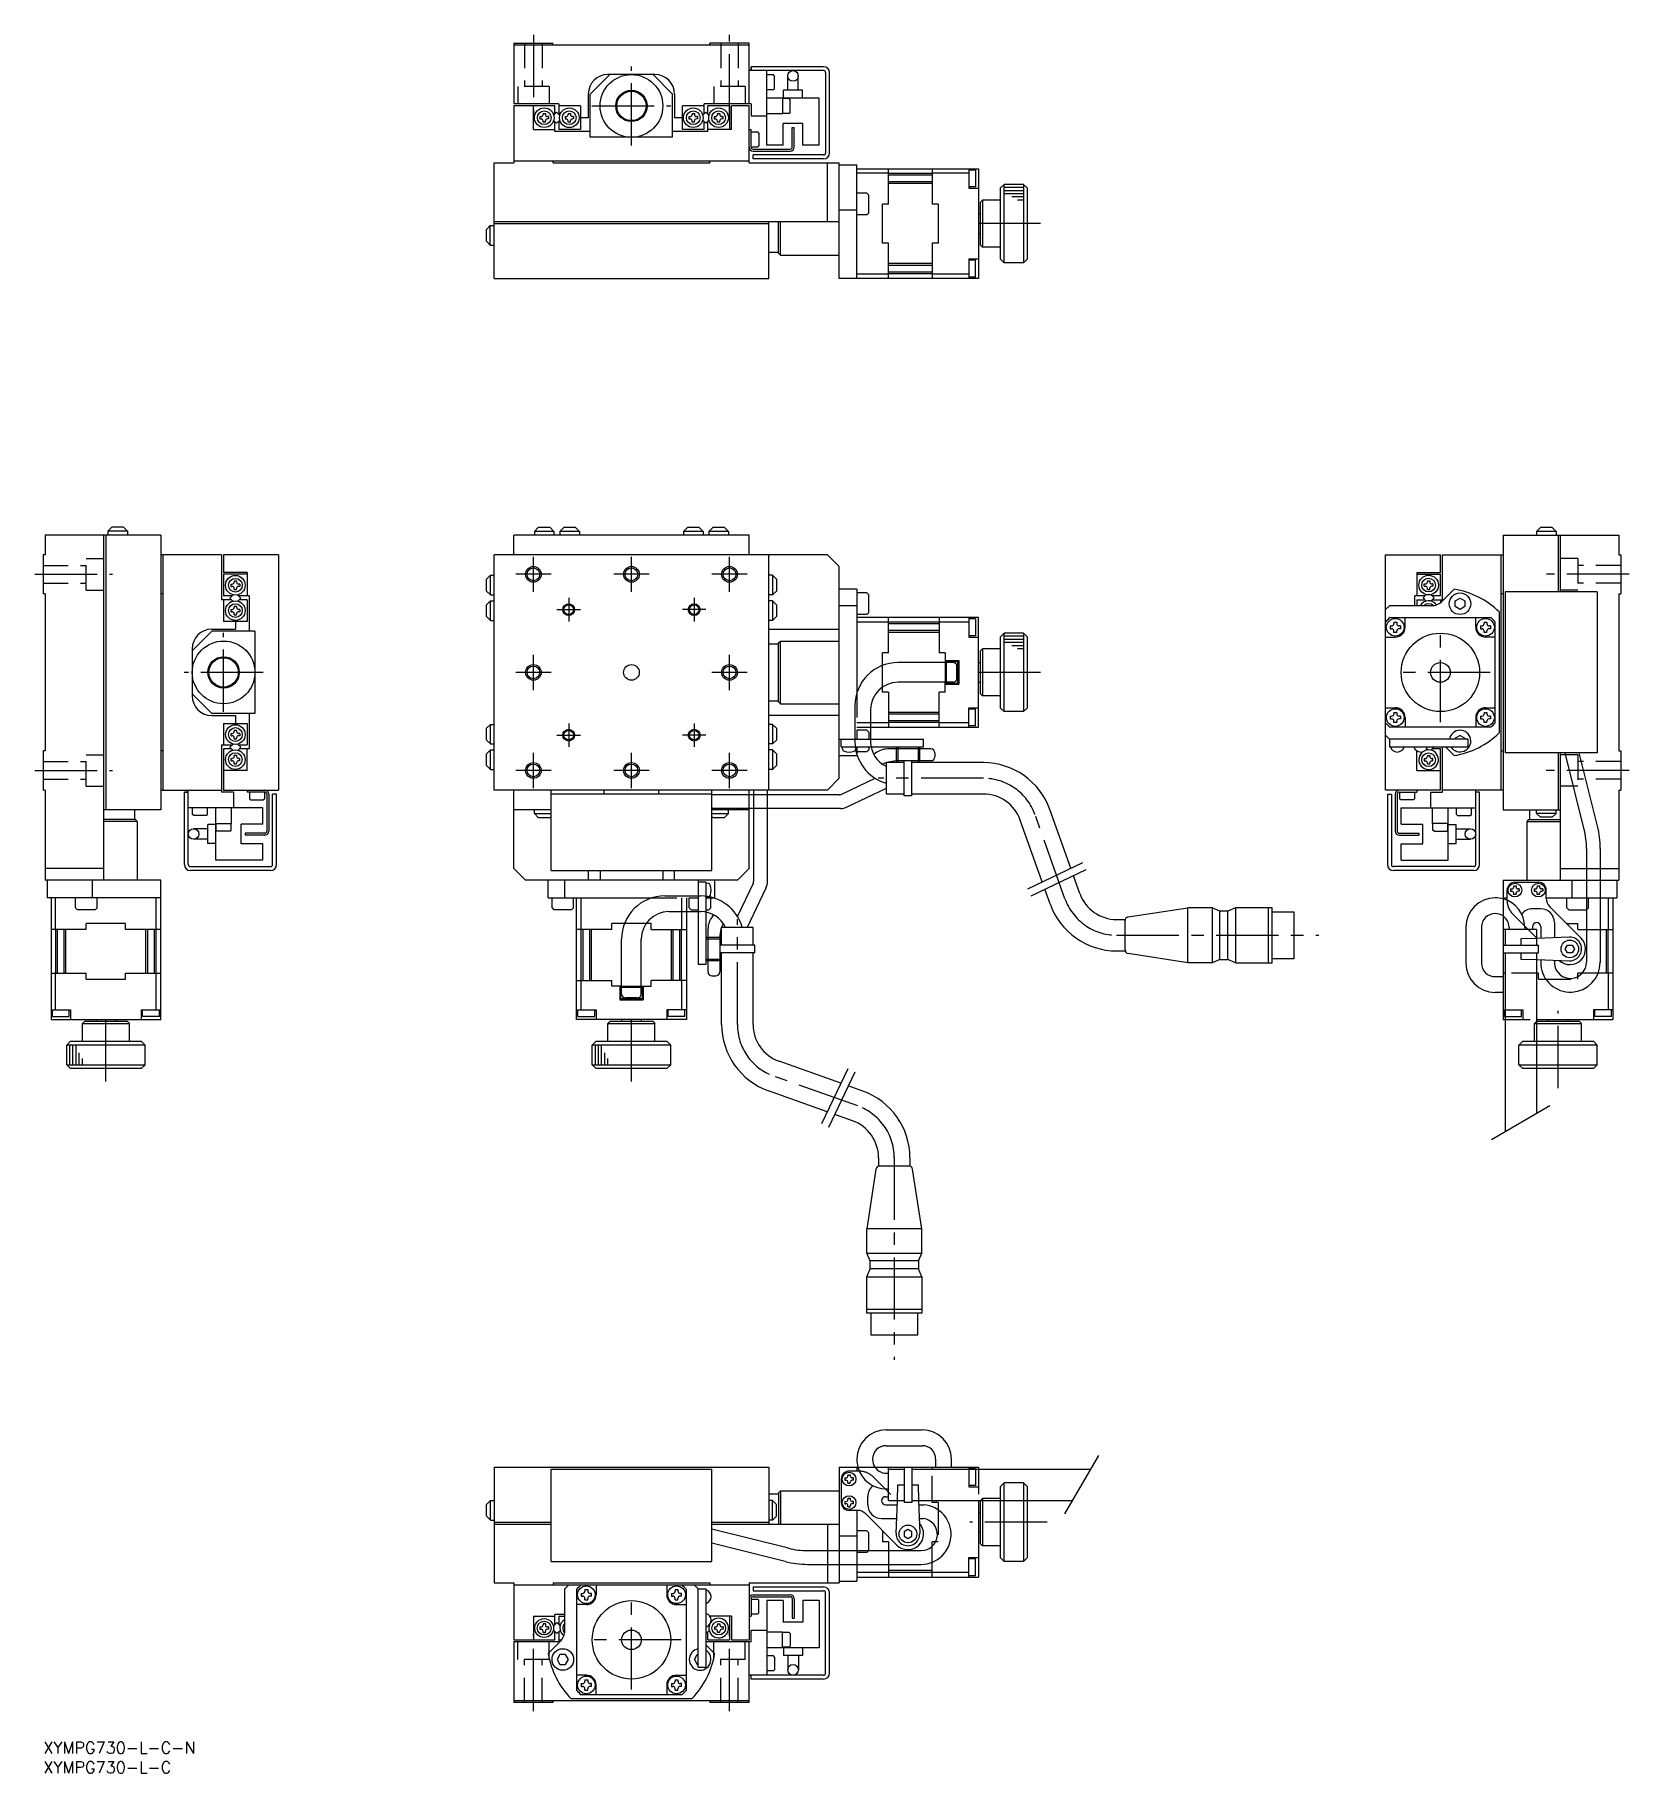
# Model space of a CAD drawing. Extents: x -2 to 404, y -8 to 435.
import ezdxf

# ---------------------------------------------------------------- set-up
doc = ezdxf.new("R2010")
doc.units = 0
doc.header["$LTSCALE"] = 0.5
doc.linetypes.add('CENTER', pattern=[50.8, 31.75, -6.35, 6.35, -6.35])
doc.linetypes.add('DASHED', pattern=[19.05, 12.7, -6.35])
for name, color, linetype in [('MSM_CENTER', 1, 'CENTER'), ('MSM_CONTINUOUS', 7, 'CONTINUOUS'), ('MSM_DASHED', 4, 'DASHED'), ('MSM_NARROW', 5, 'CONTINUOUS'), ('MSM_PART_NUMBER', 7, 'CONTINUOUS')]:
    doc.layers.add(name, color=color, linetype=linetype)
doc.styles.get("Standard").update_dxf_attribs({"font": 'txt.shx', "height": 3, "bigfont": 'bigfont.shx'})

# ---------------------------------------------------------------- blocks, each defined once
blk = doc.blocks.new('*U2')
at = {"layer": 'MSM_PART_NUMBER'}
blk.add_text('XYMPG730-L-C-N', height=3, dxfattribs=at).set_placement((0, -3))
blk = doc.blocks.new('*U3')
at = {"layer": 'MSM_PART_NUMBER'}
blk.add_text('XYMPG730-L-C', height=3, dxfattribs=at).set_placement((0, -8))

msp = doc.modelspace()

# ---------------------------------------------------------------- linework, layer by layer
at = {"layer": 'MSM_CENTER'}
for p, q in [((124.989155, 435.164232), (124.989155, 413.940083)), ((174.987638, 414.372184), (174.987638, 435.164232)), ((149.987638, 406.943983), (149.987638, 427.095286)), ((139.911986, 417.019634), (160.063289, 417.019634)), ((254.276141, 387.019636), (235.890831, 387.019636)), ((124.989154, 293.121212), (124.989154, 302.121211)), ((149.989155, 293.121212), (149.989155, 302.121211)), ((174.989156, 293.121212), (174.989156, 302.121211)), ((-2.144598, 297.62121), (17.640664, 297.62121)), ((129.489154, 297.621211), (120.489155, 297.621211)), ((154.489155, 297.621211), (145.489156, 297.621211)), ((179.489156, 297.621211), (170.489157, 297.621211)), ((404.390535, 297.62121), (383.317983, 297.62121)), ((130.989156, 288.621211), (136.989156, 288.621211)), ((133.989155, 291.621211), (133.989155, 285.621213)), ((168.989154, 288.621211), (162.989154, 288.621211)), ((165.989155, 291.621211), (165.989155, 285.621213)), ((356.245942, 259.92977), (356.245942, 285.31265)), ((45.999999, 262.545559), (45.999999, 282.696862)), ((124.989154, 268.121212), (124.989154, 277.121211)), ((174.989156, 268.121212), (174.989156, 277.121211)), ((56.07565, 272.62121), (35.924347, 272.62121)), ((129.489154, 272.621211), (120.489155, 272.621211)), ((179.489156, 272.621211), (170.489157, 272.621211)), ((254.276141, 272.621209), (235.890831, 272.621209)), ((368.937382, 272.62121), (343.554502, 272.62121)), ((133.989155, 259.62121), (133.989155, 253.62121)), ((165.989155, 259.62121), (165.989155, 253.62121)), ((130.989156, 256.621212), (136.989156, 256.621212)), ((168.989154, 256.621212), (162.989154, 256.621212)), ((124.989154, 243.121213), (124.989154, 252.121212)), ((149.989155, 243.121213), (149.989155, 252.121212)), ((174.989156, 243.121213), (174.989156, 252.121212)), ((-2.144598, 247.62121), (17.640664, 247.62121)), ((129.489154, 247.621212), (120.489155, 247.621212)), ((154.489155, 247.621212), (145.489156, 247.621212)), ((179.489156, 247.621212), (170.489157, 247.621212)), ((239.712048, 245.62121), (212.917271, 245.62121)), ((404.390535, 247.622727), (383.209957, 247.622727)), ((260.511539, 214.929635), (252.901866, 236.314686)), ((176.989154, 182.898317), (176.989154, 209.693094)), ((273.701356, 205.62311), (325.215691, 205.62311)), ((15.999999, 168.334224), (15.999999, 186.719534)), ((149.989155, 168.334224), (149.989155, 186.719534)), ((386.24594, 166.638572), (386.24594, 186.354365)), ((207.680729, 162.098826), (186.295678, 169.708499)), ((216.987254, 148.909009), (216.987254, 97.394674)), ((255.971793, 55.999998), (236.256, 55.999998)), ((149.989155, 13.30856), (149.989155, 38.691439)), ((124.989155, 7.855404), (124.989155, 27.425427)), ((174.989155, 7.855405), (174.989155, 27.97681)), ((162.680594, 25.999999), (137.297715, 25.999999))]:
    msp.add_line(p, q, dxfattribs=at)
for centre, start, end in [((239.712048, 231.62121), 19.587633, 90), ((273.701356, 219.62311), 199.587633, 270), ((190.989154, 182.898317), 180, 250.412367), ((202.987254, 148.909009), 0, 70.412367)]:
    msp.add_arc(centre, 14, start, end, dxfattribs=at)
at = {"layer": 'MSM_CONTINUOUS'}
for p, q in [((119.987638, 433.019635), (129.989154, 433.019633)), ((119.989155, 433.019633), (119.989155, 417.519634)), ((179.987638, 432.519635), (119.989155, 432.519635)), ((129.987638, 432.519635), (129.987638, 433.019635)), ((169.987638, 432.519635), (169.987638, 433.019635)), ((179.987638, 433.019635), (169.987638, 433.019635)), ((179.987638, 417.519635), (179.987638, 433.019635)), ((198.987638, 426.019636), (179.987638, 426.019634)), ((198.987638, 427.019636), (180.487638, 427.019634)), ((180.487638, 427.019634), (180.487638, 426.019634)), ((180.489155, 426.019636), (180.489155, 427.019636)), ((184.487638, 407.019636), (184.487638, 426.019634)), ((199.487638, 425.519634), (199.487638, 405.019636)), ((200.487638, 405.019636), (200.487638, 425.519634)), ((139.487637, 420.019634), (144.487637, 425.019634)), ((155.987638, 425.019635), (143.987638, 425.019635)), ((155.487638, 425.019634), (160.487638, 420.019634)), ((186.187638, 424.919634), (184.487638, 424.919634)), ((186.187638, 421.119634), (184.487638, 421.119634)), ((186.487638, 424.619634), (186.187638, 424.919634)), ((186.487638, 421.419634), (186.187638, 421.119634)), ((186.487638, 421.419634), (186.487638, 424.619634)), ((188.787638, 419.019636), (188.787638, 421.019636)), ((193.587638, 421.019636), (188.787638, 421.019636)), ((189.837638, 421.019636), (189.837638, 424.669636)), ((192.537638, 421.019636), (192.537638, 424.669636)), ((193.587638, 419.019636), (193.587638, 421.019636)), ((130.487637, 417.019635), (119.987638, 417.019635)), ((131.487637, 417.519634), (119.989155, 417.519634)), ((119.989155, 417.019636), (119.989155, 402.519635)), ((124.987638, 411.019635), (124.987638, 417.019635)), ((130.487637, 415.032467), (130.487637, 417.019635)), ((131.487637, 417.519634), (131.487637, 414.838021)), ((136.987637, 417.019635), (131.487637, 417.019635)), ((136.987637, 417.019635), (136.987637, 411.019632)), ((138.987638, 420.019635), (138.987638, 414.019635)), ((139.487637, 409.019635), (139.487637, 420.019634)), ((160.487638, 409.019635), (160.487638, 420.019634)), ((160.987638, 420.019635), (160.987638, 414.019635)), ((162.987639, 411.019635), (162.987639, 417.019635)), ((168.487639, 417.019635), (162.98764, 417.019635)), ((168.487639, 415.006529), (168.487639, 417.519635)), ((180.487638, 417.519635), (168.487639, 417.519635)), ((169.487639, 414.881872), (169.487639, 417.019635)), ((174.987638, 417.019635), (169.487639, 417.019635)), ((174.987638, 417.019635), (174.987638, 411.019635)), ((175.487639, 411.019635), (175.487639, 417.019635)), ((179.987638, 417.019635), (175.487639, 417.019635)), ((179.987638, 402.519635), (179.987638, 417.019635)), ((180.487638, 417.519635), (180.487638, 414.519635)), ((197.887638, 419.019636), (184.487638, 419.019636)), ((188.487638, 419.019636), (188.487638, 415.019636)), ((190.187638, 418.919636), (188.487638, 418.919636)), ((190.487638, 418.619636), (190.187638, 418.919636)), ((190.487638, 415.419636), (190.487638, 418.619636)), ((197.887638, 407.019636), (197.887638, 419.019636)), ((126.646635, 414.325036), (126.946634, 414.325036)), ((126.646635, 414.325036), (126.646635, 413.725035)), ((126.646635, 413.725035), (126.946634, 413.725035)), ((127.446634, 415.125035), (127.446634, 414.825036)), ((127.446634, 415.125035), (128.046635, 415.125035)), ((127.446634, 412.925036), (127.446634, 413.225035)), ((128.046635, 412.925036), (127.446634, 412.925036)), ((128.046635, 415.125035), (128.046635, 414.825036)), ((128.046635, 412.925036), (128.046635, 413.225035)), ((128.846634, 414.325036), (128.546635, 414.325036)), ((128.846634, 413.725035), (128.546635, 413.725035)), ((128.846634, 414.325036), (128.846634, 413.725035)), ((130.890412, 412.606817), (130.152338, 413.344893)), ((130.890414, 415.435244), (130.154096, 414.698927)), ((130.487637, 410.519635), (130.487637, 413.009593)), ((131.717737, 413.434141), (130.890412, 412.606817)), ((131.720561, 414.605096), (130.890414, 415.435244)), ((131.487637, 413.204041), (131.487637, 411.019632)), ((133.049618, 414.31376), (133.349617, 414.31376)), ((133.049618, 414.31376), (133.049618, 413.713759)), ((133.049618, 413.713759), (133.349617, 413.713759)), ((133.849617, 415.113759), (133.849617, 414.81376)), ((133.849617, 415.113759), (134.449618, 415.113759)), ((133.849617, 412.91376), (133.849617, 413.213759)), ((134.449618, 412.91376), (133.849617, 412.91376)), ((134.449618, 415.113759), (134.449618, 414.81376)), ((134.449618, 412.91376), (134.449618, 413.213759)), ((135.249617, 414.31376), (134.949618, 414.31376)), ((135.249617, 413.713759), (134.949618, 413.713759)), ((135.249617, 414.31376), (135.249617, 413.713759)), ((138.987638, 414.019635), (136.987637, 414.019635)), ((162.987639, 414.019635), (160.987638, 414.019635)), ((164.637642, 414.319636), (164.937641, 414.319636)), ((164.637642, 414.319636), (164.637642, 413.719635)), ((164.637642, 413.719635), (164.937641, 413.719635)), ((165.437641, 415.119635), (165.437641, 414.819636)), ((165.437641, 415.119635), (166.037642, 415.119635)), ((165.437641, 412.919636), (165.437641, 413.219635)), ((166.037642, 412.919636), (165.437641, 412.919636)), ((166.037642, 415.119635), (166.037642, 414.819636)), ((166.037642, 412.919636), (166.037642, 413.219635)), ((166.837641, 414.319636), (166.537642, 414.319636)), ((166.837641, 413.719635), (166.537642, 413.719635)), ((166.837641, 414.319636), (166.837641, 413.719635)), ((168.925311, 415.4442), (168.151469, 414.670359)), ((168.925308, 412.615773), (168.155818, 413.385265)), ((168.487639, 411.019635), (168.487639, 413.053444)), ((169.770886, 413.461349), (168.925308, 412.615773)), ((169.774795, 414.594715), (168.925311, 415.4442)), ((169.487639, 410.519635), (169.487639, 413.178102)), ((171.107752, 414.319636), (171.407751, 414.319636)), ((171.107752, 414.319636), (171.107752, 413.719635)), ((171.107752, 413.719635), (171.407751, 413.719635)), ((171.907751, 415.119635), (171.907751, 414.819636)), ((171.907751, 415.119635), (172.507752, 415.119635)), ((171.907751, 412.919636), (171.907751, 413.219635)), ((172.507752, 412.919636), (171.907751, 412.919636)), ((172.507752, 415.119635), (172.507752, 414.819636)), ((172.507752, 412.919636), (172.507752, 413.219635)), ((173.307751, 414.319636), (173.007752, 414.319636)), ((173.307751, 413.719635), (173.007752, 413.719635)), ((173.307751, 414.319636), (173.307751, 413.719635)), ((180.487638, 414.519635), (184.487638, 414.519635)), ((188.487638, 415.019636), (184.487638, 415.019636)), ((190.187638, 415.119636), (188.487638, 415.119636)), ((188.687638, 407.019636), (188.687638, 412.519636)), ((193.687638, 412.519636), (188.687638, 412.519636)), ((190.487638, 415.419636), (190.187638, 415.119636)), ((193.687638, 407.019636), (193.687638, 412.519636)), ((124.987638, 411.019635), (130.487637, 411.019635)), ((139.487637, 410.519635), (130.487637, 410.519635)), ((136.987636, 411.019635), (131.487637, 411.019635)), ((160.487638, 409.019635), (139.487637, 409.019635)), ((169.487639, 410.519635), (160.487638, 410.519635)), ((168.487639, 411.019635), (162.987639, 411.019635)), ((175.487639, 411.019635), (169.487639, 411.019635)), ((179.987638, 411.019637), (180.487638, 411.019637)), ((180.487638, 406.519635), (180.487638, 411.019637)), ((180.487638, 410.419637), (182.187638, 410.419637)), ((182.487638, 410.119637), (182.187638, 410.419637)), ((182.487638, 410.119637), (182.487638, 406.919637)), ((190.987638, 406.519635), (190.987638, 411.519635)), ((190.987638, 411.519635), (191.487638, 411.519635)), ((191.487638, 406.519635), (191.487638, 411.519635)), ((180.487638, 406.619637), (182.187638, 406.619637)), ((180.987638, 406.019635), (190.487638, 406.019635)), ((180.987638, 405.519635), (190.487638, 405.519635)), ((198.987638, 404.519636), (180.987638, 404.519636)), ((180.987638, 403.519636), (180.987638, 404.519636)), ((198.987638, 403.519636), (180.987638, 403.519636)), ((180.989155, 403.519636), (180.989155, 404.519636)), ((182.487638, 406.919637), (182.187638, 406.619637)), ((188.687638, 407.019636), (184.487638, 407.019636)), ((197.887638, 407.019636), (193.687638, 407.019636)), ((114.989155, 373.019637), (114.989155, 402.519635)), ((114.989155, 402.519635), (119.989155, 402.519635)), ((119.987638, 403.019635), (179.987638, 403.019635)), ((129.989155, 402.519635), (129.989155, 403.019635)), ((129.989155, 402.519635), (169.989155, 402.519635)), ((169.989155, 402.519635), (169.989155, 403.019635)), ((179.989155, 402.519635), (202.989155, 402.519635)), ((199.989155, 387.519635), (199.989155, 402.519635)), ((202.989155, 373.019636), (202.989155, 402.519635)), ((202.989155, 402.019636), (207.489155, 402.019636)), ((207.489155, 373.019636), (207.489155, 402.019636)), ((207.489155, 401.019636), (238.489155, 401.019636)), ((215.489155, 399.864869), (207.489155, 399.864869)), ((215.489155, 392.019636), (215.489155, 401.019636)), ((226.689155, 399.819636), (215.489155, 399.819636)), ((226.689155, 399.369636), (215.489155, 399.369636)), ((226.689155, 401.019636), (226.689155, 392.019636)), ((235.989155, 399.864869), (226.689155, 399.864869)), ((235.989155, 401.019636), (235.989155, 396.019636)), ((237.689155, 400.669636), (235.989155, 400.669636)), ((237.689155, 400.669636), (237.689155, 396.369636)), ((238.489155, 401.019636), (238.489155, 373.019636)), ((209.989155, 394.769636), (207.489155, 394.769636)), ((209.989155, 394.769636), (210.489155, 394.269636)), ((226.689155, 397.669636), (215.489155, 397.669636)), ((226.689155, 397.219636), (215.489155, 397.219636)), ((237.689155, 396.369636), (235.989155, 396.369636)), ((235.989155, 396.019636), (238.489155, 396.019636)), ((243.989149, 396.019647), (244.989149, 397.019648)), ((243.989149, 396.019647), (243.989149, 378.019626)), ((249.989148, 397.019659), (244.989149, 397.019648)), ((244.989149, 377.019624), (244.989149, 397.019648)), ((249.989148, 397.019659), (250.989148, 396.019661)), ((249.989148, 397.019659), (249.989148, 377.019613)), ((250.989148, 378.019612), (250.989148, 396.019612)), ((202.989155, 390.519635), (207.489155, 390.519635)), ((210.489155, 389.769635), (210.489155, 394.269636)), ((215.489155, 392.019636), (213.989155, 392.019636)), ((213.989155, 382.019636), (213.989155, 392.019636)), ((228.189155, 392.019636), (226.689155, 392.019636)), ((228.189155, 392.019636), (228.189155, 382.019636)), ((238.989149, 392.519636), (239.489149, 393.019637)), ((238.989149, 381.519636), (238.989149, 392.519636)), ((243.989149, 393.019647), (239.489149, 393.019637)), ((239.489149, 393.019637), (239.489149, 381.019635)), ((113.008868, 385.541955), (114.008868, 386.541955)), ((114.008868, 381.541955), (114.008868, 386.541955)), ((114.008868, 386.541955), (114.989155, 386.541955)), ((202.989155, 387.519635), (114.989155, 387.519635)), ((114.989155, 387.019637), (184.989154, 387.019637)), ((184.989154, 373.019637), (184.989154, 387.519635)), ((187.489154, 379.519637), (187.489154, 387.519635)), ((187.989154, 379.019637), (187.989154, 387.519635)), ((209.989155, 389.269635), (207.489155, 389.269635)), ((210.489155, 389.769635), (209.989155, 389.269635)), ((238.489155, 389.519636), (238.989149, 389.519636)), ((113.008868, 382.541955), (113.008868, 385.541955)), ((113.008868, 382.541955), (114.008868, 381.541955)), ((114.008868, 381.541955), (114.989155, 381.541955)), ((215.489155, 382.019636), (213.989155, 382.019636)), ((215.489155, 373.019636), (215.489155, 382.019636)), ((226.689155, 382.019636), (226.689155, 373.019636)), ((228.189155, 382.019636), (226.689155, 382.019636)), ((238.489155, 384.519636), (238.989149, 384.519636)), ((238.989149, 381.519636), (239.489149, 381.019635)), ((184.989154, 379.769637), (187.489154, 379.769637)), ((187.989154, 379.019637), (187.489154, 379.519637)), ((187.989153, 379.019638), (202.989155, 379.019638)), ((226.689155, 376.819636), (215.489155, 376.819636)), ((235.989155, 378.019636), (235.989155, 373.019636)), ((235.989155, 378.019636), (238.489155, 378.019636)), ((237.689155, 377.669636), (235.989155, 377.669636)), ((237.689155, 373.369636), (237.689155, 377.669636)), ((243.989149, 381.019626), (239.489149, 381.019635)), ((243.989149, 378.019626), (244.989149, 377.019624)), ((249.989148, 377.019613), (244.989149, 377.019624)), ((249.989148, 377.019613), (250.989148, 378.019612)), ((114.989155, 373.019637), (184.989154, 373.019637)), ((238.489155, 373.019636), (202.989155, 373.019636)), ((215.489155, 374.174403), (207.489155, 374.174403)), ((226.689155, 376.369636), (215.489155, 376.369636)), ((226.689155, 374.669636), (215.489155, 374.669636)), ((226.689155, 374.219636), (215.489155, 374.219636)), ((235.989155, 374.174403), (226.689155, 374.174403)), ((237.689155, 373.369636), (235.989155, 373.369636)), ((0.5, 307.62121), (0.5, 302.62121)), ((29.999998, 307.62121), (0.5, 307.62121)), ((15.5, 219.62121), (15.5, 307.62121)), ((15.999998, 307.62121), (15.999998, 237.621211)), ((17.47768, 309.601497), (16.47768, 308.601497)), ((21.47768, 308.601497), (16.47768, 308.601497)), ((16.47768, 308.601497), (16.47768, 307.62121)), ((20.47768, 309.601497), (17.47768, 309.601497)), ((20.47768, 309.601497), (21.47768, 308.601497)), ((21.47768, 308.601497), (21.47768, 307.62121)), ((29.999998, 307.62121), (29.999998, 237.621211)), ((179.989155, 307.62121), (119.989155, 307.62121)), ((119.989155, 302.62121), (119.989155, 307.62121)), ((126.239153, 309.581211), (125.239153, 308.581211)), ((130.239153, 308.581211), (125.239153, 308.581211)), ((125.239153, 308.581211), (125.239153, 307.62121)), ((129.239153, 309.581211), (126.239153, 309.581211)), ((129.239153, 309.581211), (130.239153, 308.581211)), ((130.239153, 308.581211), (130.239153, 307.62121)), ((132.739154, 309.581211), (131.739154, 308.581211)), ((136.739154, 308.581211), (131.739154, 308.581211)), ((131.739154, 308.581211), (131.739154, 307.62121)), ((135.739154, 309.581211), (132.739154, 309.581211)), ((135.739154, 309.581211), (136.739154, 308.581211)), ((136.739154, 308.581211), (136.739154, 307.62121)), ((164.239156, 309.581211), (163.239156, 308.581211)), ((168.239156, 308.581211), (163.239156, 308.581211)), ((163.239156, 308.581211), (163.239156, 307.62121)), ((167.239156, 309.581211), (164.239156, 309.581211)), ((167.239156, 309.581211), (168.239156, 308.581211)), ((168.239156, 308.581211), (168.239156, 307.62121)), ((170.739155, 309.581211), (169.739155, 308.581211)), ((174.739155, 308.581211), (169.739155, 308.581211)), ((169.739155, 308.581211), (169.739155, 307.62121)), ((173.739155, 309.581211), (170.739155, 309.581211)), ((173.739155, 309.581211), (174.739155, 308.581211)), ((174.739155, 308.581211), (174.739155, 307.62121)), ((179.989155, 302.62121), (179.989155, 307.62121)), ((372.245941, 307.62121), (372.245941, 237.621211)), ((372.245941, 307.62121), (401.745939, 307.62121)), ((381.745941, 309.581211), (380.745941, 308.581211)), ((385.745941, 308.581211), (380.745941, 308.581211)), ((380.745941, 308.581211), (380.745941, 307.62121)), ((384.745941, 309.581211), (381.745941, 309.581211)), ((384.745941, 309.581211), (385.745941, 308.581211)), ((385.745941, 308.581211), (385.745941, 307.62121)), ((386.245941, 307.62121), (386.245941, 293.121211)), ((386.745941, 307.62121), (386.745941, 293.121211)), ((401.745939, 307.62121), (401.745939, 302.62121)), ((0.5, 302.62121), (0, 302.62121)), ((0, 302.62121), (0, 292.62121)), ((45.499998, 302.62121), (29.999998, 302.62121)), ((30.499998, 302.62121), (30.499998, 242.622727)), ((45.499998, 302.62121), (45.499998, 291.121211)), ((59.999998, 302.62121), (45.999998, 302.62121)), ((45.999998, 302.62121), (45.999998, 298.121211)), ((59.999998, 302.62121), (59.999998, 242.62121)), ((114.989155, 242.62121), (114.989155, 302.62121)), ((199.989155, 302.62121), (114.989155, 302.62121)), ((184.989154, 242.62121), (184.989154, 302.62121)), ((202.989155, 299.62121), (199.989155, 302.62121)), ((342.245942, 242.62121), (342.245942, 302.62121)), ((342.245942, 302.62121), (356.245944, 302.62121)), ((356.245944, 298.121211), (356.245944, 302.62121)), ((356.745942, 302.62121), (372.245941, 302.62121)), ((356.745942, 291.121211), (356.745942, 302.62121)), ((371.745941, 242.62121), (371.745941, 302.62121)), ((401.745939, 302.62121), (402.245939, 302.62121)), ((402.245939, 302.62121), (402.245939, 292.62121)), ((51.999998, 298.121211), (45.999998, 298.121211)), ((51.999998, 297.62121), (45.999998, 297.62121)), ((45.999998, 297.62121), (45.999998, 292.121211)), ((51.999998, 298.121211), (51.999998, 292.121211)), ((113.029154, 296.371212), (114.029154, 297.371212)), ((114.029154, 292.371212), (114.029154, 297.371212)), ((114.029154, 297.371212), (114.989155, 297.371212)), ((185.949155, 297.371212), (184.989154, 297.371212)), ((185.949155, 297.371212), (185.949155, 292.371212)), ((186.949155, 296.371212), (185.949155, 297.371212)), ((202.989155, 245.62121), (202.989155, 299.62121)), ((350.245941, 298.121211), (356.245944, 298.121211)), ((350.245941, 298.121211), (350.245941, 292.121211)), ((350.245941, 297.62121), (356.245944, 297.62121)), ((356.245944, 292.121211), (356.245944, 297.62121)), ((0.5, 292.62121), (0, 292.62121)), ((0.5, 292.62121), (0.5, 252.62121)), ((30.499998, 292.62121), (29.999998, 292.62121)), ((47.899998, 295.141325), (48.199997, 295.141325)), ((47.899998, 294.541324), (47.899998, 295.141325)), ((47.899998, 294.541324), (48.199997, 294.541324)), ((48.699997, 295.941324), (48.699997, 295.641325)), ((48.699997, 295.941324), (49.299998, 295.941324)), ((48.699997, 293.741325), (48.699997, 294.041324)), ((48.699997, 293.741325), (49.299998, 293.741325)), ((49.299998, 295.941324), (49.299998, 295.641325)), ((49.299998, 293.741325), (49.299998, 294.041324)), ((50.099997, 295.141325), (49.799998, 295.141325)), ((50.099997, 294.541324), (49.799998, 294.541324)), ((50.099997, 295.141325), (50.099997, 294.541324)), ((113.029154, 293.371212), (113.029154, 296.371212)), ((113.029154, 293.371212), (114.029154, 292.371212)), ((186.949155, 293.371212), (185.949155, 292.371212)), ((186.949155, 296.371212), (186.949155, 293.371212)), ((207.489155, 293.834413), (202.989155, 293.834413)), ((207.489155, 293.834413), (207.489155, 267.434766)), ((209.989155, 292.871209), (207.489155, 292.871209)), ((209.989155, 292.871209), (210.489155, 292.371209)), ((352.145942, 295.171214), (352.445941, 295.171214)), ((352.145942, 294.571213), (352.145942, 295.171214)), ((352.145942, 294.571213), (352.445941, 294.571213)), ((352.945941, 295.971213), (352.945941, 295.671214)), ((352.945941, 295.971213), (353.545942, 295.971213)), ((352.945941, 293.771214), (352.945941, 294.071213)), ((352.945941, 293.771214), (353.545942, 293.771214)), ((353.545942, 295.971213), (353.545942, 295.671214)), ((353.545942, 293.771214), (353.545942, 294.071213)), ((354.345941, 295.171214), (354.045942, 295.171214)), ((354.345941, 294.571213), (354.045942, 294.571213)), ((354.345941, 295.171214), (354.345941, 294.571213)), ((356.704311, 290.792783), (359.745942, 293.834414)), ((372.245941, 292.621212), (371.745941, 292.621212)), ((396.245939, 293.121211), (372.745941, 293.121211)), ((372.745941, 293.121211), (372.745941, 252.121211)), ((396.245939, 293.121211), (396.245939, 252.121211)), ((401.745939, 292.62121), (402.245939, 292.62121)), ((401.745939, 292.62121), (401.745939, 252.62121)), ((48.013104, 291.121211), (45.499998, 291.121211)), ((48.137761, 292.121211), (45.999998, 292.121211)), ((45.999998, 291.121211), (45.999998, 285.621212)), ((48.424918, 292.408367), (47.575433, 291.558883)), ((47.575433, 291.558883), (48.349274, 290.785041)), ((47.899998, 288.671215), (48.199997, 288.671215)), ((47.899998, 288.071214), (47.899998, 288.671215)), ((47.899998, 288.071214), (48.199997, 288.071214)), ((48.699997, 289.471214), (48.699997, 289.171215)), ((48.699997, 289.471214), (49.299998, 289.471214)), ((49.299998, 289.471214), (49.299998, 289.171215)), ((49.558284, 292.404458), (50.40386, 291.558881)), ((50.40386, 291.558881), (49.634368, 290.789391)), ((50.099997, 288.671215), (49.799998, 288.671215)), ((50.099997, 288.071214), (49.799998, 288.071214)), ((52.499998, 292.121211), (49.84153, 292.121211)), ((51.999998, 291.121211), (49.966189, 291.121211)), ((50.099997, 288.671215), (50.099997, 288.071214)), ((51.999998, 291.121211), (51.999998, 285.621211)), ((52.499998, 292.121211), (52.499998, 283.12121)), ((113.029154, 289.871211), (114.029154, 290.871211)), ((113.029154, 286.871211), (113.029154, 289.871211)), ((114.029154, 292.371212), (114.989155, 292.371212)), ((114.029154, 285.871211), (114.029154, 290.871211)), ((114.029154, 290.871211), (114.989155, 290.871211)), ((185.949155, 292.371212), (184.989154, 292.371212)), ((185.949155, 290.871211), (184.989154, 290.871211)), ((185.949155, 290.871211), (185.949155, 285.871211)), ((186.949155, 289.871211), (185.949155, 290.871211)), ((186.949155, 289.871211), (186.949155, 286.871211)), ((207.489155, 289.621209), (202.989155, 289.621209)), ((210.489155, 287.871208), (210.489155, 292.371209)), ((343.245942, 289.62121), (342.245942, 288.62121)), ((353.875884, 289.62121), (343.245942, 289.62121)), ((352.331725, 292.121211), (349.745941, 292.121211)), ((349.745941, 289.62121), (349.745941, 292.121211)), ((350.245941, 291.121211), (352.331726, 291.121211)), ((350.245941, 291.121211), (350.245941, 289.62121)), ((352.65305, 292.442535), (351.831726, 291.621213)), ((351.831726, 291.621213), (352.653047, 290.79989)), ((353.83883, 292.442534), (354.660153, 291.62121)), ((354.660153, 291.62121), (353.838832, 290.799891)), ((356.245944, 292.121211), (354.160153, 292.121211)), ((354.160153, 291.121211), (356.745942, 291.121211)), ((356.245944, 291.121211), (356.245944, 290.398972)), ((359.995942, 290.842898), (361.245942, 291.564587)), ((359.995942, 289.399522), (359.995942, 290.842898)), ((361.245942, 288.677834), (359.995942, 289.399522)), ((361.245942, 291.564587), (362.495942, 290.842898)), ((362.495942, 289.399522), (361.245942, 288.677834)), ((362.495942, 290.842898), (362.495942, 289.399522)), ((51.999998, 285.621211), (45.999998, 285.621211)), ((48.699997, 287.271215), (48.699997, 287.571214)), ((48.699997, 287.271215), (49.299998, 287.271215)), ((48.999998, 285.621211), (48.999998, 283.62121)), ((49.299998, 287.271215), (49.299998, 287.571214)), ((113.029154, 286.871211), (114.029154, 285.871211)), ((114.029154, 285.871211), (114.989155, 285.871211)), ((185.949155, 285.871211), (184.989154, 285.871211)), ((186.949155, 286.871211), (185.949155, 285.871211)), ((209.989155, 287.371208), (207.489155, 287.371208)), ((238.489155, 286.621209), (207.489155, 286.621209)), ((215.489155, 285.466442), (207.489155, 285.466442)), ((210.489155, 287.871208), (209.989155, 287.371208)), ((215.489155, 277.621209), (215.489155, 286.621209)), ((228.489155, 285.421209), (215.489155, 285.421209)), ((228.489155, 284.971209), (215.489155, 284.971209)), ((228.489155, 286.621209), (228.489155, 277.621209)), ((235.989155, 285.466442), (228.489155, 285.466442)), ((235.989155, 286.621209), (235.989155, 281.621209)), ((237.689155, 286.271209), (235.989155, 286.271209)), ((237.689155, 286.271209), (237.689155, 281.971209)), ((238.489155, 258.621209), (238.489155, 286.621209)), ((343.400709, 286.62121), (369.091175, 286.62121)), ((343.447942, 284.47521), (343.801941, 284.47521)), ((343.447942, 284.47521), (343.447942, 283.767209)), ((343.447942, 283.767209), (343.801941, 283.767209)), ((344.391941, 285.419209), (344.391941, 285.06521)), ((344.391941, 285.419209), (345.099942, 285.419209)), ((345.099942, 285.419209), (345.099942, 285.06521)), ((346.043941, 284.47521), (345.689942, 284.47521)), ((346.043941, 283.767209), (345.689942, 283.767209)), ((346.043941, 284.47521), (346.043941, 283.767209)), ((347.245942, 284.12121), (347.245942, 286.62121)), ((365.245942, 284.12121), (365.245942, 286.62121)), ((366.447942, 284.47521), (366.801941, 284.47521)), ((366.447942, 284.47521), (366.447942, 283.767209)), ((366.447942, 283.767209), (366.801941, 283.767209)), ((367.391941, 285.419209), (367.391941, 285.06521)), ((367.391941, 285.419209), (368.099942, 285.419209)), ((368.099942, 285.419209), (368.099942, 285.06521)), ((369.043941, 284.47521), (368.689942, 284.47521)), ((369.043941, 283.767209), (368.689942, 283.767209)), ((369.043941, 284.47521), (369.043941, 283.767209)), ((370.245942, 259.775978), (370.245942, 285.466443)), ((371.245942, 288.024132), (371.245942, 257.218288)), ((37.999999, 278.12121), (42.999999, 283.12121)), ((42.999998, 283.62121), (48.999998, 283.62121)), ((53.999998, 283.12121), (42.999999, 283.12121)), ((53.999998, 283.12121), (53.999998, 262.121209)), ((184.989154, 283.62121), (202.989155, 283.62121)), ((184.989154, 279.871207), (187.489153, 279.871207)), ((187.489153, 280.12121), (187.989153, 280.62121)), ((187.489153, 265.121212), (187.489153, 280.12121)), ((187.989153, 264.621212), (187.989153, 280.62121)), ((187.989153, 280.621208), (202.989155, 280.621208)), ((228.489155, 283.271209), (215.489155, 283.271209)), ((228.489155, 282.821209), (215.489155, 282.821209)), ((237.689155, 281.971209), (235.989155, 281.971209)), ((235.989155, 281.621209), (238.489155, 281.621209)), ((243.989149, 281.62122), (244.989149, 282.621221)), ((243.989149, 281.62122), (243.989149, 263.621199)), ((249.989148, 282.621232), (244.989149, 282.621221)), ((244.989149, 262.621197), (244.989149, 282.621221)), ((249.989148, 282.621232), (249.989148, 262.621186)), ((249.989148, 282.621232), (250.989148, 281.621234)), ((250.989148, 263.621185), (250.989148, 281.621185)), ((342.245942, 281.62121), (344.745942, 281.62121)), ((344.391941, 282.82321), (344.391941, 283.177209)), ((345.099942, 282.82321), (344.391941, 282.82321)), ((345.099942, 282.82321), (345.099942, 283.177209)), ((367.391941, 282.82321), (367.391941, 283.177209)), ((368.099942, 282.82321), (367.391941, 282.82321)), ((370.245942, 281.62121), (367.745942, 281.62121)), ((368.099942, 282.82321), (368.099942, 283.177209)), ((37.999998, 278.62121), (37.999998, 266.62121)), ((215.489155, 277.621209), (213.989155, 277.621209)), ((213.989155, 274.372424), (213.989155, 277.621209)), ((231.989155, 275.121209), (217.978213, 275.121209)), ((229.989155, 277.621209), (228.489155, 277.621209)), ((229.989155, 277.621209), (229.989155, 275.121209)), ((229.989155, 275.621209), (233.489155, 275.621209)), ((230.239155, 275.371209), (233.239155, 275.371209)), ((230.239155, 275.371209), (230.239155, 275.121209)), ((233.239155, 269.871209), (233.239155, 275.371209)), ((233.489155, 275.621209), (233.489155, 269.621209)), ((238.489155, 275.121209), (238.989149, 275.121209)), ((238.989149, 278.121209), (239.489149, 278.62121)), ((238.989149, 267.121209), (238.989149, 278.121209)), ((243.989149, 278.62122), (239.489149, 278.62121)), ((239.489149, 278.62121), (239.489149, 266.621208)), ((232.989155, 271.121209), (232.989155, 274.121209)), ((42.999999, 262.121209), (37.999999, 267.121209)), ((213.989155, 267.621209), (213.989155, 268.873375)), ((215.489155, 267.621209), (213.989155, 267.621209)), ((215.489155, 267.621209), (215.489155, 258.621209)), ((231.989155, 270.121209), (217.978213, 270.121209)), ((228.489155, 258.621209), (228.489155, 267.621209)), ((229.989155, 267.621209), (228.489155, 267.621209)), ((229.989155, 267.621209), (229.989155, 270.121209)), ((229.989155, 269.621209), (233.489155, 269.621209)), ((230.239155, 270.121209), (230.239155, 269.871209)), ((230.239155, 269.871209), (233.239155, 269.871209)), ((238.489155, 270.121209), (238.989149, 270.121209)), ((238.989149, 267.121209), (239.489149, 266.621208)), ((243.989149, 266.621199), (239.489149, 266.621208)), ((42.999998, 261.62121), (48.999998, 261.62121)), ((53.999998, 262.121209), (42.999999, 262.121209)), ((48.999998, 261.62121), (48.999998, 259.621209)), ((52.499998, 262.121209), (52.499998, 253.121209)), ((184.989154, 265.371211), (187.489153, 265.371211)), ((202.989155, 261.62121), (184.989154, 261.62121)), ((187.489153, 265.121212), (187.989153, 264.621212)), ((187.989153, 264.62121), (202.989155, 264.62121)), ((206.978213, 264.121209), (206.978213, 254.947628)), ((210.978213, 263.121209), (210.978213, 254.950945)), ((228.489155, 262.421209), (215.489155, 262.421209)), ((228.489155, 261.971209), (215.489155, 261.971209)), ((235.989155, 263.621209), (238.489155, 263.621209)), ((235.989155, 258.621209), (235.989155, 263.621209)), ((237.689155, 263.271209), (235.989155, 263.271209)), ((237.689155, 258.971209), (237.689155, 263.271209)), ((243.989149, 263.621199), (244.989149, 262.621197)), ((249.989148, 262.621186), (244.989149, 262.621197)), ((249.989148, 262.621186), (250.989148, 263.621185)), ((342.245942, 263.62121), (344.745942, 263.62121)), ((343.447942, 261.47521), (343.801941, 261.47521)), ((343.447942, 261.47521), (343.447942, 260.767209)), ((344.391941, 262.419209), (344.391941, 262.06521)), ((344.391941, 262.419209), (345.099942, 262.419209)), ((345.099942, 262.419209), (345.099942, 262.06521)), ((346.043941, 261.47521), (345.689942, 261.47521)), ((346.043941, 261.47521), (346.043941, 260.767209)), ((366.447942, 261.47521), (366.801941, 261.47521)), ((366.447942, 261.47521), (366.447942, 260.767209)), ((367.391941, 262.419209), (367.391941, 262.06521)), ((367.391941, 262.419209), (368.099942, 262.419209)), ((367.745942, 263.62121), (370.245942, 263.62121)), ((368.099942, 262.419209), (368.099942, 262.06521)), ((369.043941, 261.47521), (368.689942, 261.47521)), ((369.043941, 261.47521), (369.043941, 260.767209)), ((45.999998, 259.621209), (45.999998, 254.121209)), ((45.999998, 259.621209), (52.000001, 259.621209)), ((47.905873, 257.08319), (48.205872, 257.08319)), ((47.905873, 256.483189), (47.905873, 257.08319)), ((48.705872, 257.883189), (48.705872, 257.58319)), ((48.705872, 257.883189), (49.305873, 257.883189)), ((49.305873, 257.883189), (49.305873, 257.58319)), ((50.105872, 257.08319), (49.805873, 257.08319)), ((50.105872, 257.08319), (50.105872, 256.483189)), ((51.999998, 259.621208), (51.999998, 254.121209)), ((113.029154, 258.371209), (114.029154, 259.371209)), ((113.029154, 255.371209), (113.029154, 258.371209)), ((114.029154, 254.371209), (114.029154, 259.371209)), ((114.029154, 259.371209), (114.989155, 259.371209)), ((185.949155, 259.371209), (184.989154, 259.371209)), ((185.949155, 259.371209), (185.949155, 254.371209)), ((186.949155, 258.371209), (185.949155, 259.371209)), ((186.949155, 258.371209), (186.949155, 255.371209)), ((215.489155, 259.775976), (210.978213, 259.775976)), ((210.978213, 258.621209), (238.489155, 258.621209)), ((228.489155, 260.271209), (215.489155, 260.271209)), ((228.489155, 259.821209), (215.489155, 259.821209)), ((235.989155, 259.775976), (228.489155, 259.775976)), ((237.689155, 258.971209), (235.989155, 258.971209)), ((369.091175, 258.62121), (343.400709, 258.62121)), ((343.447942, 260.767209), (343.801941, 260.767209)), ((344.391941, 259.82321), (344.391941, 260.177209)), ((345.099942, 259.82321), (344.391941, 259.82321)), ((345.099942, 259.82321), (345.099942, 260.177209)), ((346.043941, 260.767209), (345.689942, 260.767209)), ((347.245942, 261.12121), (347.245942, 258.62121)), ((365.245942, 261.12121), (365.245942, 258.62121)), ((366.447942, 260.767209), (366.801941, 260.767209)), ((367.391941, 259.82321), (367.391941, 260.177209)), ((368.099942, 259.82321), (367.391941, 259.82321)), ((368.099942, 259.82321), (368.099942, 260.177209)), ((369.043941, 260.767209), (368.689942, 260.767209)), ((0.5, 252.62121), (0, 252.62121)), ((0, 252.62121), (0, 242.62121)), ((30.499998, 252.62121), (29.999998, 252.62121)), ((45.499999, 254.121209), (45.499999, 242.122727)), ((45.499999, 254.121209), (48.181612, 254.121209)), ((45.999998, 253.121209), (45.999998, 242.62121)), ((47.987165, 253.121209), (45.999998, 253.121209)), ((48.414536, 254.354132), (47.584389, 253.523987)), ((47.584389, 253.523987), (48.320706, 252.787668)), ((47.905873, 256.483189), (48.205872, 256.483189)), ((48.705872, 255.68319), (48.705872, 255.983189)), ((48.705872, 255.68319), (49.305873, 255.68319)), ((49.305873, 255.68319), (49.305873, 255.983189)), ((49.585491, 254.35131), (50.412816, 253.523984)), ((50.412816, 253.523984), (49.67474, 252.78591)), ((50.105872, 256.483189), (49.805873, 256.483189)), ((49.815592, 254.121209), (52.000001, 254.121209)), ((52.499998, 253.121209), (50.01004, 253.121209)), ((51.999998, 247.62121), (51.999998, 253.121209)), ((113.029154, 255.371209), (114.029154, 254.371209)), ((113.029154, 251.87121), (114.029154, 252.87121)), ((114.029154, 254.371209), (114.989155, 254.371209)), ((114.029154, 247.87121), (114.029154, 252.87121)), ((114.029154, 252.87121), (114.989155, 252.87121)), ((185.949155, 254.371209), (184.989154, 254.371209)), ((185.949155, 252.87121), (184.989154, 252.87121)), ((186.949155, 255.371209), (185.949155, 254.371209)), ((185.949155, 252.87121), (185.949155, 247.87121)), ((186.949155, 251.87121), (185.949155, 252.87121)), ((202.989155, 255.621208), (206.978213, 255.621208)), ((203.489155, 253.621208), (203.489155, 255.621208)), ((203.489155, 253.621208), (207.058881, 253.621208)), ((203.792298, 253.013785), (203.739155, 253.621208)), ((210.978213, 255.621208), (224.489155, 255.621208)), ((211.105672, 253.621208), (224.489155, 253.621208)), ((217.490983, 253.100012), (215.286218, 253.100012)), ((217.490983, 253.621208), (217.490983, 249.621208)), ((217.923836, 253.621208), (217.923836, 249.621208)), ((223.054474, 253.621208), (223.054474, 249.621208)), ((223.489155, 249.621208), (223.489155, 253.621207)), ((226.340991, 253.100012), (223.489155, 253.100012)), ((224.489155, 253.621208), (224.489155, 255.621208)), ((343.245942, 255.62121), (342.245942, 256.62121)), ((343.245942, 255.62121), (343.245942, 253.621209)), ((363.245942, 255.62121), (343.245942, 255.62121)), ((343.245942, 253.621209), (363.245942, 253.621209)), ((350.245941, 247.62121), (350.245941, 252.619008)), ((352.65305, 252.799885), (352.567077, 252.885857)), ((353.83883, 252.799886), (354.660153, 253.62121)), ((356.245944, 253.121209), (354.160153, 253.121209)), ((356.245944, 242.62121), (356.245944, 253.121209)), ((356.745942, 242.12121), (356.745942, 253.621209)), ((357.53274, 253.621209), (359.745942, 251.408007)), ((361.245942, 256.564586), (359.995942, 255.842898)), ((359.995942, 255.842898), (359.995942, 255.62121)), ((361.245942, 256.564586), (362.495942, 255.842898)), ((362.495942, 255.842898), (362.495942, 255.62121)), ((363.245942, 255.62121), (363.245942, 253.621209)), ((371.745941, 252.621209), (372.245941, 252.621209)), ((401.745939, 252.62121), (402.245939, 252.62121)), ((402.245939, 252.62121), (402.245939, 242.62121)), ((47.894598, 250.680207), (48.194597, 250.680207)), ((47.894598, 250.080206), (47.894598, 250.680207)), ((47.894598, 250.080206), (48.194597, 250.080206)), ((48.694597, 251.480206), (48.694597, 251.180207)), ((48.694597, 251.480206), (49.294598, 251.480206)), ((48.694597, 249.280207), (48.694597, 249.580206)), ((48.694597, 249.280207), (49.294598, 249.280207)), ((49.294598, 251.480206), (49.294598, 251.180207)), ((49.294598, 249.280207), (49.294598, 249.580206)), ((50.094597, 250.680207), (49.794598, 250.680207)), ((50.094597, 250.080206), (49.794598, 250.080206)), ((50.094597, 250.680207), (50.094597, 250.080206)), ((113.029154, 248.87121), (113.029154, 251.87121)), ((113.029154, 248.87121), (114.029154, 247.87121)), ((186.949155, 248.87121), (185.949155, 247.87121)), ((186.949155, 251.87121), (186.949155, 248.87121)), ((202.989155, 251.408006), (207.489155, 251.408006)), ((207.489155, 251.637384), (207.489155, 251.408006)), ((212.202443, 251.997878), (211.794632, 251.670192)), ((214.989155, 249.62121), (214.008161, 249.185644)), ((217.490983, 250.095635), (214.989155, 249.62121)), ((214.989155, 241.62121), (214.989155, 249.62121)), ((219.489155, 249.62121), (214.989155, 249.62121)), ((219.489155, 241.12121), (219.489155, 250.12121)), ((219.489155, 250.121208), (221.489155, 250.121208)), ((221.489155, 241.12121), (221.489155, 250.12121)), ((239.712048, 249.62121), (221.489155, 249.62121)), ((223.489155, 250.121208), (226.340991, 250.121208)), ((227.340991, 252.100012), (227.340991, 251.121208)), ((352.145942, 250.671208), (352.445941, 250.671208)), ((352.145942, 250.671208), (352.145942, 250.071207)), ((352.145942, 250.071207), (352.445941, 250.071207)), ((352.945941, 251.471207), (352.945941, 251.171208)), ((352.945941, 251.471207), (353.545942, 251.471207)), ((352.945941, 249.271208), (352.945941, 249.571207)), ((352.945941, 249.271208), (353.545942, 249.271208)), ((353.545942, 251.471207), (353.545942, 251.171208)), ((353.545942, 249.271208), (353.545942, 249.571207)), ((354.345941, 250.671208), (354.045942, 250.671208)), ((354.345941, 250.071207), (354.045942, 250.071207)), ((354.345941, 250.071207), (354.345941, 250.671208)), ((396.245939, 252.121211), (372.745941, 252.121211)), ((386.245941, 252.121211), (386.245941, 237.621211)), ((386.745941, 252.121211), (386.745941, 219.62121)), ((392.902952, 232.572509), (388.033635, 252.121211)), ((396.29918, 233.418463), (391.640579, 252.121211)), ((51.999998, 247.62121), (45.999998, 247.62121)), ((114.029154, 247.87121), (114.989155, 247.87121)), ((185.949155, 247.87121), (184.989154, 247.87121)), ((202.989155, 245.62121), (199.989155, 242.62121)), ((203.802083, 241.625163), (212.151029, 245.621211)), ((350.245941, 247.62121), (356.245944, 247.62121)), ((0.5, 242.62121), (0, 242.62121)), ((0.5, 242.62121), (0.5, 219.62121)), ((30, 242.622727), (45.499999, 242.622727)), ((35.999998, 223.622727), (36, 242.122727)), ((36.999998, 242.12121), (35.999998, 242.12121)), ((36, 242.122727), (37, 242.122727)), ((36.999998, 223.622727), (37, 242.622727)), ((48.499999, 242.122727), (45.499999, 242.122727)), ((45.999997, 242.622727), (59.999999, 242.622727)), ((48.499999, 242.122727), (48.499999, 238.122727)), ((51.999997, 242.622727), (51.999997, 242.122727)), ((56.499999, 242.122727), (51.999997, 242.122727)), ((52.599997, 242.122727), (52.599997, 240.422727)), ((52.899997, 240.122727), (52.599997, 240.422727)), ((52.899997, 240.122727), (56.099997, 240.122727)), ((56.099997, 240.122727), (56.399997, 240.422727)), ((56.399997, 242.122727), (56.399997, 240.422727)), ((56.999999, 241.622727), (56.999999, 232.122727)), ((57.499999, 241.622727), (57.499999, 232.122727)), ((58.499998, 223.622727), (58.499998, 241.622727)), ((59.499998, 241.622727), (58.499998, 241.622727)), ((59.499998, 241.62121), (58.499998, 241.62121)), ((59.499998, 223.622727), (59.499998, 241.622727)), ((199.989155, 242.62121), (114.989155, 242.62121)), ((119.989155, 222.62121), (119.989155, 242.62121)), ((129.489154, 222.12121), (129.489154, 242.62121)), ((170.489154, 241.62121), (129.489154, 241.62121)), ((142.989154, 242.62121), (142.989154, 241.62121)), ((156.989154, 241.62121), (156.989154, 242.62121)), ((170.489154, 222.12121), (170.489154, 242.62121)), ((202.938632, 241.429173), (170.489154, 241.429173)), ((179.989155, 222.62121), (179.989155, 242.62121)), ((181.181192, 241.429173), (181.181192, 242.62121)), ((184.681192, 241.429173), (184.681192, 242.62121)), ((205.006012, 238.321153), (214.989155, 243.099375)), ((219.489155, 241.62121), (214.989155, 241.62121)), ((221.489155, 241.12121), (219.489155, 241.12121)), ((239.712048, 241.62121), (221.489155, 241.62121)), ((356.245944, 242.62121), (342.245942, 242.62121)), ((342.745943, 241.62121), (342.745943, 223.62121)), ((342.745943, 241.62121), (343.745943, 241.62121)), ((343.745943, 241.62121), (343.745943, 223.62121)), ((344.745942, 241.62121), (344.745942, 232.12121)), ((345.245942, 241.62121), (345.245942, 232.12121)), ((345.745942, 242.12121), (350.245944, 242.12121)), ((345.845944, 242.12121), (345.845944, 240.42121)), ((346.145944, 240.12121), (345.845944, 240.42121)), ((349.345944, 240.12121), (346.145944, 240.12121)), ((349.345944, 240.12121), (349.645944, 240.42121)), ((349.645944, 242.12121), (349.645944, 240.42121)), ((350.245944, 242.62121), (350.245944, 242.12121)), ((353.745942, 242.12121), (353.745942, 238.12121)), ((353.745942, 242.12121), (356.745942, 242.12121)), ((372.245941, 242.62121), (356.745942, 242.62121)), ((365.245941, 223.62121), (365.245941, 242.62121)), ((366.245941, 242.12121), (365.245941, 242.12121)), ((366.245941, 223.62121), (366.245941, 242.12121)), ((401.745939, 242.62121), (402.245939, 242.62121)), ((401.745939, 242.62121), (401.745939, 219.62121)), ((29.999998, 237.621211), (15.5, 237.621211)), ((23.499998, 235.121211), (15.5, 235.121211)), ((23.249998, 237.621211), (23.249998, 235.121211)), ((23.999998, 234.621211), (23.499998, 235.121211)), ((55.999998, 238.122727), (37, 238.122727)), ((38.1, 236.422727), (38.1, 238.122727)), ((38.4, 236.122727), (38.1, 236.422727)), ((41.6, 236.122727), (38.4, 236.122727)), ((41.6, 236.122727), (41.9, 236.422727)), ((41.9, 236.422727), (41.9, 238.122727)), ((43.999998, 224.722727), (43.999998, 238.122727)), ((47.999998, 234.122727), (47.999998, 238.122727)), ((55.999998, 233.922727), (55.999998, 238.122727)), ((129.489154, 237.621211), (119.989155, 237.621211)), ((125.239153, 236.66121), (125.239153, 237.621211)), ((125.239153, 236.66121), (129.489154, 236.66121)), ((126.239153, 235.66121), (125.239153, 236.66121)), ((126.239153, 235.66121), (129.239153, 235.66121)), ((129.239153, 235.66121), (129.489154, 235.911211)), ((203.279109, 237.929173), (170.489154, 237.929173)), ((179.989155, 237.621211), (170.489154, 237.621211)), ((170.489154, 236.66121), (174.739155, 236.66121)), ((170.739155, 235.66121), (170.489154, 235.911212)), ((170.739155, 235.66121), (173.739155, 235.66121)), ((173.739155, 235.66121), (174.739155, 236.66121)), ((174.739155, 236.66121), (174.739155, 237.621211)), ((181.181192, 219.671733), (181.181192, 237.929173)), ((184.681192, 219.331256), (184.681192, 237.929173)), ((254.740021, 219.217559), (249.133346, 234.973693)), ((261.998663, 222.68191), (256.670385, 237.655678)), ((346.245943, 233.92121), (346.245943, 238.12121)), ((346.245943, 238.12121), (365.245941, 238.12121)), ((354.245943, 234.12121), (354.245943, 238.12121)), ((358.245943, 224.72121), (358.245943, 238.12121)), ((360.345941, 236.42121), (360.345941, 238.12121)), ((360.645941, 236.12121), (360.345941, 236.42121)), ((360.645941, 236.12121), (363.845941, 236.12121)), ((363.845941, 236.12121), (364.145941, 236.42121)), ((364.145941, 236.42121), (364.145941, 238.12121)), ((372.245941, 237.621211), (386.745941, 237.621211)), ((378.745942, 235.121212), (378.245942, 234.621212)), ((378.745942, 235.121212), (386.745941, 235.121212)), ((378.995941, 237.621211), (378.995941, 235.121212)), ((380.745941, 236.678947), (380.745941, 237.621211)), ((385.745941, 236.678947), (380.745941, 236.678947)), ((381.745941, 235.678947), (380.745941, 236.678947)), ((384.745941, 235.678947), (381.745941, 235.678947)), ((384.745941, 235.678947), (385.745941, 236.678947)), ((385.745941, 236.678947), (385.745941, 237.621211)), ((23.999998, 234.621211), (15.5, 234.621211)), ((23.999997, 234.621212), (23.999997, 219.62121)), ((41.999998, 232.772727), (38.349998, 232.772727)), ((43.999998, 233.822727), (41.999998, 233.822727)), ((41.999998, 229.022727), (41.999998, 233.822727)), ((43.999998, 234.122727), (47.999998, 234.122727)), ((44.099998, 232.422727), (44.099998, 234.122727)), ((44.399998, 232.122727), (44.099998, 232.422727)), ((47.599998, 232.122727), (44.399998, 232.122727)), ((47.599998, 232.122727), (47.899998, 232.422727)), ((47.899998, 232.422727), (47.899998, 234.122727)), ((55.999998, 233.922727), (50.499998, 233.922727)), ((50.499998, 228.922727), (50.499998, 233.922727)), ((56.499999, 231.622727), (51.499999, 231.622727)), ((51.499999, 231.622727), (51.499999, 231.122727)), ((56.499999, 231.122727), (51.499999, 231.122727)), ((345.745942, 231.62121), (350.745942, 231.62121)), ((345.745942, 231.12121), (350.745942, 231.12121)), ((346.245943, 233.92121), (351.745943, 233.92121)), ((350.745942, 231.62121), (350.745942, 231.12121)), ((351.745943, 228.92121), (351.745943, 233.92121)), ((358.245943, 234.12121), (354.245943, 234.12121)), ((354.345943, 232.42121), (354.345943, 234.12121)), ((354.645943, 232.12121), (354.345943, 232.42121)), ((354.645943, 232.12121), (357.845943, 232.12121)), ((357.845943, 232.12121), (358.145943, 232.42121)), ((358.145943, 232.42121), (358.145943, 234.12121)), ((358.245943, 233.82121), (360.245943, 233.82121)), ((360.245943, 229.02121), (360.245943, 233.82121)), ((360.245943, 232.77121), (363.895943, 232.77121)), ((378.245942, 234.621212), (386.745941, 234.621212)), ((378.245942, 234.621212), (378.245942, 219.62121)), ((41.999998, 230.072727), (38.349998, 230.072727)), ((43.999998, 229.022727), (41.999998, 229.022727)), ((55.999998, 228.922727), (50.499998, 228.922727)), ((55.999998, 224.722727), (55.999998, 228.922727)), ((346.245943, 228.92121), (351.745943, 228.92121)), ((346.245943, 224.72121), (346.245943, 228.92121)), ((358.245943, 229.02121), (360.245943, 229.02121)), ((360.245943, 230.07121), (363.895943, 230.07121)), ((393.495938, 227.738485), (393.495938, 198.730623)), ((396.995938, 227.738485), (396.995938, 198.7281)), ((15.5, 222.62121), (0.5, 222.62121)), ((37.5, 223.122727), (57.999998, 223.122727)), ((57.999998, 222.122727), (37.5, 222.122727)), ((55.999998, 224.722727), (43.999998, 224.722727)), ((122.989155, 219.62121), (119.989155, 222.62121)), ((129.489154, 222.12121), (170.489154, 222.12121)), ((138.989155, 222.12121), (138.989155, 219.62121)), ((141.989157, 222.12121), (141.989157, 219.62121)), ((157.989155, 222.12121), (157.989155, 219.62121)), ((160.989155, 219.62121), (160.989155, 222.12121)), ((176.989155, 219.62121), (179.989155, 222.62121)), ((364.745941, 223.12121), (344.245943, 223.12121)), ((364.745941, 222.12121), (344.245943, 222.12121)), ((346.245943, 224.72121), (358.245943, 224.72121)), ((386.745941, 222.62121), (393.495938, 222.62121)), ((396.995938, 222.62121), (401.745939, 222.62121)), ((29.999999, 219.62121), (0.5, 219.62121)), ((0.999999, 219.62121), (0.999999, 215.12121)), ((12.5, 219.62121), (12.5, 215.12121)), ((29.999999, 184.12121), (29.999999, 219.62121)), ((176.989155, 219.62121), (122.989155, 219.62121)), ((128.775951, 215.12121), (128.775951, 219.62121)), ((132.989155, 215.12121), (132.989155, 219.62121)), ((166.989156, 219.62121), (166.989156, 215.632152)), ((168.989156, 219.12121), (166.989156, 219.12121)), ((168.989156, 219.12121), (168.989156, 215.551484)), ((169.596579, 218.818067), (168.989156, 218.87121)), ((171.202358, 219.62121), (171.202358, 215.12121)), ((180.985202, 218.808281), (176.989154, 210.459335)), ((184.289211, 217.604353), (179.510989, 207.62121)), ((256.743019, 213.588643), (255.414121, 217.323175)), ((264.280058, 216.270628), (262.672762, 220.787526)), ((372.24594, 219.62121), (393.495938, 219.62121)), ((372.24594, 219.62121), (372.24594, 214.872423)), ((374.14594, 217.421211), (374.445939, 217.421211)), ((374.14594, 217.421211), (374.14594, 216.82121)), ((374.945939, 218.22121), (374.945939, 217.921211)), ((374.945939, 218.22121), (375.54594, 218.22121)), ((375.24594, 219.12121), (381.24594, 219.12121)), ((375.54594, 218.22121), (375.54594, 217.921211)), ((376.345939, 217.421211), (376.04594, 217.421211)), ((376.345939, 217.421211), (376.345939, 216.82121)), ((380.14594, 217.421211), (380.445939, 217.421211)), ((380.14594, 217.421211), (380.14594, 216.82121)), ((380.945939, 218.22121), (380.945939, 217.921211)), ((380.945939, 218.22121), (381.54594, 218.22121)), ((381.54594, 218.22121), (381.54594, 217.921211)), ((382.345939, 217.421211), (382.04594, 217.421211)), ((382.345939, 217.421211), (382.345939, 216.82121)), ((389.745939, 219.62121), (389.745939, 215.12121)), ((396.995938, 219.62121), (401.745939, 219.62121)), ((401.24594, 219.62121), (401.24594, 215.12121)), ((29.999999, 215.12121), (0.999999, 215.12121)), ((1.999999, 215.12121), (1.999999, 184.12121)), ((3.154766, 207.12121), (3.154766, 215.12121)), ((8.249999, 212.62121), (8.249999, 215.12121)), ((13.75, 212.62121), (13.75, 215.12121)), ((28.845232, 207.12121), (28.845232, 215.12121)), ((128.775951, 215.12121), (155.175598, 215.12121)), ((129.739155, 212.62121), (129.739155, 215.12121)), ((135.239156, 212.62121), (135.239156, 215.12121)), ((135.989155, 184.12121), (135.989155, 215.12121)), ((137.143922, 207.12121), (137.143922, 215.12121)), ((158.489155, 215.632152), (167.662736, 215.632152)), ((170.97298, 215.12121), (171.202358, 215.12121)), ((372.24594, 215.12121), (373.24594, 215.12121)), ((373.24594, 214.535425), (373.24594, 217.12121)), ((374.14594, 216.82121), (374.445939, 216.82121)), ((374.945939, 216.021211), (374.945939, 216.32121)), ((375.54594, 216.021211), (374.945939, 216.021211)), ((375.54594, 216.021211), (375.54594, 216.32121)), ((376.345939, 216.82121), (376.04594, 216.82121)), ((380.14594, 216.82121), (380.445939, 216.82121)), ((380.945939, 216.021211), (380.945939, 216.32121)), ((381.54594, 216.021211), (380.945939, 216.021211)), ((381.54594, 216.021211), (381.54594, 216.32121)), ((382.345939, 216.82121), (382.04594, 216.82121)), ((383.24594, 215.020706), (383.24594, 217.12121)), ((383.24594, 215.12121), (393.495938, 215.12121)), ((384.12462, 212.899386), (392.074368, 204.949638)), ((388.495938, 212.62121), (388.495938, 215.12121)), ((396.995938, 215.12121), (401.24594, 215.12121)), ((399.091173, 207.12121), (399.091173, 215.12121)), ((400.24594, 215.12121), (400.24594, 184.12121)), ((8.249999, 212.62121), (8.749999, 212.12121)), ((13.25, 212.12121), (8.749999, 212.12121)), ((10.999999, 207.12121), (10.999999, 208.62121)), ((20.999999, 208.62121), (10.999999, 208.62121)), ((13.25, 212.12121), (13.75, 212.62121)), ((20.999999, 207.12121), (20.999999, 208.62121)), ((129.739155, 212.62121), (130.239155, 212.12121)), ((134.739156, 212.12121), (130.239155, 212.12121)), ((134.739156, 212.12121), (135.239156, 212.62121)), ((144.989155, 207.12121), (144.989155, 208.62121)), ((148.23794, 208.62121), (144.989155, 208.62121)), ((154.989155, 208.62121), (153.736989, 208.62121)), ((154.989155, 207.12121), (154.989155, 208.62121)), ((159.489155, 211.632152), (167.659419, 211.632152)), ((162.834388, 207.12121), (162.834388, 211.632152)), ((163.989155, 211.632152), (163.989155, 184.12121)), ((166.989156, 211.632152), (166.989156, 198.12121)), ((168.989156, 211.504693), (168.989156, 198.12121)), ((170.612486, 210.407922), (170.940172, 210.815733)), ((172.989154, 207.62121), (173.42472, 208.602204)), ((273.701356, 209.62311), (275.881292, 209.62311)), ((275.838944, 201.911027), (275.838944, 209.335193)), ((276.604997, 210.307441), (291.838944, 212.623109)), ((291.838944, 198.62311), (291.838944, 212.623109)), ((298.031943, 212.623109), (291.838944, 212.623109)), ((300.031943, 211.77311), (298.031943, 212.623109)), ((298.031943, 212.623109), (298.031943, 198.62311)), ((302.031943, 211.77311), (300.031943, 211.77311)), ((300.031943, 199.47311), (300.031943, 211.77311)), ((304.031943, 212.623109), (302.031943, 211.77311)), ((302.031943, 199.47311), (302.031943, 211.77311)), ((304.031943, 212.623109), (304.031943, 198.62311)), ((313.338945, 212.623109), (304.031943, 212.623109)), ((312.338943, 212.623109), (312.338943, 198.62311)), ((313.338945, 198.62311), (313.338945, 212.623109)), ((313.338945, 211.623108), (318.838946, 211.623108)), ((318.838946, 211.623108), (318.838946, 199.62311)), ((372.24594, 210.528203), (372.24594, 184.12121)), ((381.810939, 212.357129), (379.745941, 212.357129)), ((385.310939, 208.857129), (385.310939, 204.985626)), ((388.402795, 208.62121), (391.24594, 208.62121)), ((388.995938, 212.12121), (388.495938, 212.62121)), ((388.995938, 212.12121), (393.495938, 212.12121)), ((391.24594, 207.12121), (391.24594, 208.62121)), ((10.999999, 207.12121), (1.999999, 207.12121)), ((3.199999, 195.92121), (3.199999, 207.12121)), ((3.649999, 195.92121), (3.649999, 207.12121)), ((5.349999, 195.92121), (5.349999, 207.12121)), ((5.799999, 195.92121), (5.799999, 207.12121)), ((29.999999, 207.12121), (20.999999, 207.12121)), ((26.199999, 195.92121), (26.199999, 207.12121)), ((26.649999, 195.92121), (26.649999, 207.12121)), ((28.349999, 195.92121), (28.349999, 207.12121)), ((28.799999, 195.92121), (28.799999, 207.12121)), ((144.989155, 207.12121), (135.989155, 207.12121)), ((137.189155, 194.12121), (137.189155, 207.12121)), ((137.639155, 194.12121), (137.639155, 207.12121)), ((139.339155, 194.12121), (139.339155, 207.12121)), ((139.789155, 194.12121), (139.789155, 207.12121)), ((147.489155, 190.62121), (147.489155, 204.632152)), ((152.489155, 190.62121), (152.489155, 204.632152)), ((154.989155, 207.12121), (163.989155, 207.12121)), ((160.189155, 194.12121), (160.189155, 207.12121)), ((160.639155, 194.12121), (160.639155, 207.12121)), ((162.339155, 194.12121), (162.339155, 207.12121)), ((162.789155, 194.12121), (162.789155, 207.12121)), ((168.989156, 205.119382), (172.989156, 205.119382)), ((168.989156, 204.686529), (172.989156, 204.686529)), ((169.510352, 205.119382), (169.510352, 207.324147)), ((172.514729, 205.119382), (172.989154, 207.62121)), ((180.989154, 207.62121), (172.989154, 207.62121)), ((172.989154, 203.12121), (172.989154, 207.62121)), ((180.989154, 203.12121), (180.989154, 207.62121)), ((362.745938, 207.682152), (362.745938, 198.510392)), ((366.745938, 207.682152), (366.745938, 198.510392)), ((380.745941, 207.12121), (372.24594, 207.12121)), ((372.745941, 207.12121), (372.745941, 203.12121)), ((373.745941, 207.682152), (373.745941, 207.12121)), ((377.745941, 207.682152), (377.745941, 207.12121)), ((379.745941, 207.82463), (379.745941, 207.12121)), ((380.745941, 207.12121), (380.745941, 203.12121)), ((389.141243, 205.119383), (380.745941, 204.826212)), ((380.745941, 204.964356), (380.879423, 204.830874)), ((381.810939, 207.82463), (381.810939, 204.863403)), ((391.24594, 207.12121), (393.495938, 207.12121)), ((396.995938, 207.12121), (400.24594, 207.12121)), ((398.59594, 195.92121), (398.59594, 207.12121)), ((399.04594, 195.92121), (399.04594, 207.12121)), ((168.989156, 199.555891), (172.989156, 199.555891)), ((181.489154, 203.12121), (172.489154, 203.12121)), ((181.489154, 201.12121), (172.489154, 201.12121)), ((172.489156, 203.12121), (172.489156, 201.12121)), ((172.989154, 182.898317), (172.989154, 201.12121)), ((180.989154, 182.898317), (180.989154, 201.12121)), ((181.489154, 201.12121), (181.489154, 203.12121)), ((273.701356, 201.62311), (275.881292, 201.62311)), ((291.838944, 198.62311), (276.604997, 200.93878)), ((300.031943, 199.47311), (298.031943, 198.62311)), ((300.031943, 199.47311), (302.031943, 199.47311)), ((304.031943, 198.62311), (302.031943, 199.47311)), ((318.838946, 199.62311), (313.338945, 199.62311)), ((372.245941, 203.12121), (381.245941, 203.12121)), ((372.245941, 201.12121), (381.245941, 201.12121)), ((372.745941, 201.12121), (372.745941, 155.513198)), ((380.745941, 201.12121), (380.745941, 160.132)), ((381.245941, 201.12121), (381.245941, 203.12121)), ((388.091241, 202.121211), (388.668591, 203.121211)), ((388.668591, 201.121211), (388.091241, 202.121211)), ((388.668591, 203.121211), (389.823292, 203.121211)), ((389.823292, 201.121211), (388.668591, 201.121211)), ((389.823292, 203.121211), (390.400642, 202.121211)), ((390.400642, 202.121211), (389.823292, 201.121211)), ((1.999999, 195.92121), (10.999999, 195.92121)), ((3.154766, 186.62121), (3.154766, 195.92121)), ((10.999999, 194.42121), (10.999999, 195.92121)), ((20.999999, 195.92121), (29.999999, 195.92121)), ((20.999999, 194.42121), (20.999999, 195.92121)), ((28.845232, 186.62121), (28.845232, 195.92121)), ((168.989156, 198.12121), (166.989156, 198.12121)), ((172.989156, 199.12121), (168.989157, 199.12121)), ((169.510352, 196.269374), (169.510352, 199.12121)), ((170.510352, 195.269374), (171.489156, 195.269374)), ((172.489156, 199.12121), (172.489156, 196.269374)), ((298.031943, 198.62311), (291.838944, 198.62311)), ((304.031943, 198.62311), (313.338945, 198.62311)), ((370.195938, 195.060392), (372.24594, 195.060392)), ((372.745941, 195.92121), (372.24594, 195.92121)), ((380.745941, 199.416208), (389.141243, 199.123038)), ((381.24594, 195.92121), (380.745941, 195.92121)), ((381.24594, 194.42121), (381.24594, 195.92121)), ((381.810939, 199.379018), (381.810939, 198.067032)), ((385.310939, 199.256795), (385.310939, 198.20445)), ((392.385603, 195.92121), (391.24594, 195.92121)), ((391.24594, 195.065947), (391.24594, 195.92121)), ((400.24594, 195.92121), (396.459136, 195.92121)), ((399.091173, 186.62121), (399.091173, 195.92121)), ((10.999999, 194.42121), (20.999999, 194.42121)), ((135.989155, 194.12121), (144.989155, 194.12121)), ((137.143922, 186.62121), (137.143922, 194.12121)), ((144.989155, 192.62121), (144.989155, 194.12121)), ((147.489155, 192.62121), (144.989155, 192.62121)), ((146.989155, 192.62121), (146.989155, 189.12121)), ((147.239155, 192.37121), (147.489155, 192.37121)), ((147.239155, 192.37121), (147.239155, 189.37121)), ((152.489155, 192.62121), (154.989155, 192.62121)), ((152.489155, 192.37121), (152.739155, 192.37121)), ((152.739155, 192.37121), (152.739155, 189.37121)), ((152.989155, 192.62121), (152.989155, 189.12121)), ((163.989155, 194.12121), (154.989155, 194.12121)), ((154.989155, 192.62121), (154.989155, 194.12121)), ((162.834388, 186.62121), (162.834388, 194.12121)), ((372.24594, 191.060392), (370.195938, 191.060392)), ((381.24594, 194.42121), (383.118845, 194.42121)), ((1.999999, 186.62121), (6.999999, 186.62121)), ((2.349999, 184.92121), (2.349999, 186.62121)), ((6.649999, 184.92121), (6.649999, 186.62121)), ((6.999999, 186.62121), (6.999999, 184.12121)), ((24.999999, 186.62121), (29.999999, 186.62121)), ((24.999999, 186.62121), (24.999999, 184.12121)), ((25.349999, 184.92121), (25.349999, 186.62121)), ((29.649999, 184.92121), (29.649999, 186.62121)), ((135.989155, 186.62121), (140.989155, 186.62121)), ((136.339155, 184.92121), (136.339155, 186.62121)), ((140.639155, 184.92121), (140.639155, 186.62121)), ((140.989155, 186.62121), (140.989155, 184.12121)), ((146.989155, 189.12121), (152.989155, 189.12121)), ((152.739155, 189.37121), (147.239155, 189.37121)), ((151.489155, 189.62121), (148.489155, 189.62121)), ((158.989155, 186.62121), (158.989155, 184.12121)), ((163.989155, 186.62121), (158.989155, 186.62121)), ((159.339155, 184.92121), (159.339155, 186.62121)), ((163.639155, 184.92121), (163.639155, 186.62121)), ((372.24594, 186.62121), (372.745941, 186.62121)), ((372.59594, 184.92121), (372.59594, 186.62121)), ((400.24594, 186.62121), (395.24594, 186.62121)), ((395.24594, 186.62121), (395.24594, 184.12121)), ((395.59594, 184.92121), (395.59594, 186.62121)), ((399.89594, 184.92121), (399.89594, 186.62121)), ((1.999999, 184.12121), (29.999999, 184.12121)), ((2.349999, 184.92121), (6.649999, 184.92121)), ((9.999988, 178.621216), (9.999998, 183.121216)), ((10.499999, 183.621216), (9.999998, 183.121216)), ((9.999998, 183.121216), (22, 183.121216)), ((21.499999, 183.621216), (10.499999, 183.621216)), ((13.499999, 184.12121), (13.499999, 183.621216)), ((18.499999, 184.12121), (18.499999, 183.621216)), ((21.499999, 183.621216), (22, 183.121216)), ((22.000009, 178.621216), (22, 183.121216)), ((29.649999, 184.92121), (25.349999, 184.92121)), ((163.989155, 184.12121), (135.989155, 184.12121)), ((136.339155, 184.92121), (140.639155, 184.92121)), ((143.989144, 178.621216), (143.989154, 183.121216)), ((144.489155, 183.621216), (143.989154, 183.121216)), ((143.989154, 183.121216), (155.989156, 183.121216)), ((155.489155, 183.621216), (144.489155, 183.621216)), ((147.489155, 184.12121), (147.489155, 183.621216)), ((152.489155, 184.12121), (152.489155, 183.621216)), ((155.489155, 183.621216), (155.989156, 183.121216)), ((155.989165, 178.621216), (155.989156, 183.121216)), ((163.639155, 184.92121), (159.339155, 184.92121)), ((372.24594, 184.12121), (372.745941, 184.12121)), ((372.59594, 184.92121), (372.745941, 184.92121)), ((391.745939, 183.621217), (380.74594, 183.621217)), ((380.745941, 184.12121), (400.24594, 184.12121)), ((380.745941, 183.121217), (392.245941, 183.121217)), ((383.74594, 184.12121), (383.74594, 183.621217)), ((388.74594, 184.12121), (388.74594, 183.621217)), ((391.745939, 183.621217), (392.245941, 183.121217)), ((392.24595, 178.621217), (392.245941, 183.121217)), ((399.89594, 184.92121), (395.59594, 184.92121)), ((5.999976, 172.621217), (5.999987, 177.621216)), ((6.999988, 178.621216), (5.999987, 177.621216)), ((26.000011, 177.621216), (5.999987, 177.621216)), ((6.999988, 178.621216), (25.000009, 178.621216)), ((25.000009, 178.621216), (26.000011, 177.621216)), ((26.000022, 172.621217), (26.000011, 177.621216)), ((139.989132, 172.621217), (139.989143, 177.621216)), ((140.989144, 178.621216), (139.989143, 177.621216)), ((159.989167, 177.621216), (139.989143, 177.621216)), ((140.989144, 178.621216), (158.989165, 178.621216)), ((158.989165, 178.621216), (159.989167, 177.621216)), ((159.989178, 172.621217), (159.989167, 177.621216)), ((380.745941, 178.621217), (395.24595, 178.621217)), ((396.245952, 177.621217), (380.745941, 177.621217)), ((395.24595, 178.621217), (396.245952, 177.621217)), ((396.245963, 172.621217), (396.245952, 177.621217)), ((203.392805, 167.870344), (187.636671, 173.477019)), ((5.999976, 172.621217), (26.000022, 172.621217)), ((5.999976, 172.621217), (6.999974, 171.621217)), ((25.000023, 171.621217), (7.000023, 171.621217)), ((26.000022, 172.621217), (25.000023, 171.621217)), ((139.989132, 172.621217), (159.989178, 172.621217)), ((139.989132, 172.621217), (140.98913, 171.621217)), ((158.989179, 171.621217), (140.989179, 171.621217)), ((159.989178, 172.621217), (158.989179, 171.621217)), ((380.745941, 172.621217), (396.245963, 172.621217)), ((395.245964, 171.621217), (380.745941, 171.621217)), ((396.245963, 172.621217), (395.245964, 171.621217)), ((199.928454, 160.611702), (184.954686, 165.93998)), ((209.021721, 165.867346), (205.287189, 167.196244)), ((206.339736, 158.330307), (201.822838, 159.937603)), ((212.987254, 148.909009), (212.987254, 146.729073)), ((220.699337, 146.771421), (213.275171, 146.771421)), ((220.987254, 148.909009), (220.987254, 146.729073)), ((212.302923, 146.005368), (209.987255, 130.771421)), ((223.987254, 130.771421), (221.671584, 146.005368)), ((223.987254, 130.771421), (209.987255, 130.771421)), ((209.987255, 124.578422), (209.987255, 130.771421)), ((223.987254, 124.578422), (223.987254, 130.771421)), ((210.837254, 122.578422), (209.987255, 124.578422)), ((209.987255, 124.578422), (223.987254, 124.578422)), ((223.137254, 122.578422), (223.987254, 124.578422)), ((209.987255, 118.578422), (210.837254, 120.578422)), ((210.837254, 120.578422), (210.837254, 122.578422)), ((223.137254, 122.578422), (210.837254, 122.578422)), ((223.137254, 120.578422), (210.837254, 120.578422)), ((223.137254, 122.578422), (223.137254, 120.578422)), ((223.987254, 118.578422), (223.137254, 120.578422)), ((209.987255, 118.578422), (223.987254, 118.578422)), ((209.987255, 109.27142), (209.987255, 118.578422)), ((223.987254, 118.578422), (223.987254, 109.27142)), ((209.987255, 110.271422), (223.987254, 110.271422)), ((223.987254, 109.27142), (209.987255, 109.27142)), ((210.987256, 109.27142), (210.987256, 103.771419)), ((222.987254, 103.771419), (222.987254, 109.27142)), ((210.987256, 103.771419), (222.987254, 103.771419)), ((214.928213, 79.5), (224.099973, 79.5)), ((214.928213, 75.5), (224.099973, 75.5)), ((227.549973, 72.05), (227.549973, 69.999998)), ((231.549973, 69.999998), (231.549973, 72.05)), ((114.989155, 69.999997), (184.989154, 69.999997)), ((114.989155, 69.999997), (114.989155, 40.499999)), ((129.489154, 45.999999), (129.489154, 69.499997)), ((129.489154, 69.499997), (170.489154, 69.499997)), ((170.489154, 45.999999), (170.489154, 69.499997)), ((184.989154, 69.999997), (184.989154, 55.499997)), ((202.989155, 69.999998), (207.737942, 69.999998)), ((202.989155, 69.999998), (202.989155, 48.75)), ((203.489155, 66.999998), (203.489155, 60.999998)), ((204.389155, 67.299999), (204.689154, 67.299999)), ((204.389155, 67.299999), (204.389155, 66.699998)), ((204.389155, 66.699998), (204.689154, 66.699998)), ((205.189154, 68.099998), (205.189154, 67.799999)), ((205.189154, 68.099998), (205.789155, 68.099998)), ((208.07494, 68.999998), (205.489155, 68.999998)), ((205.789155, 68.099998), (205.789155, 67.799999)), ((206.589154, 67.299999), (206.289155, 67.299999)), ((206.589154, 66.699998), (206.289155, 66.699998)), ((206.589154, 66.699998), (206.589154, 67.299999)), ((207.489155, 69.999998), (207.489155, 68.999998)), ((212.082162, 69.999998), (238.489155, 69.999998)), ((214.928213, 68.499997), (215.489155, 68.499997)), ((215.489155, 61.499997), (215.489155, 69.999998)), ((215.489155, 69.499997), (219.489155, 69.499997)), ((219.489155, 69.999997), (219.489155, 60.999997)), ((221.489155, 69.999997), (221.489155, 60.999997)), ((221.489155, 69.499997), (267.097167, 69.499997)), ((226.689155, 69.499997), (226.689155, 69.999998)), ((235.989155, 69.999998), (235.989155, 69.499997)), ((237.689155, 69.649998), (235.989155, 69.649998)), ((237.689155, 69.649998), (237.689155, 69.499997)), ((238.489155, 69.999998), (238.489155, 69.499997)), ((184.989154, 63.249997), (187.489153, 63.249997)), ((187.489153, 63.499996), (187.989153, 63.999996)), ((187.489153, 63.499996), (187.489153, 55.499997)), ((187.989153, 63.999996), (202.989155, 63.999996)), ((187.989153, 63.999996), (187.989153, 55.499997)), ((205.189154, 65.899999), (205.189154, 66.199998)), ((205.189154, 65.899999), (205.789155, 65.899999)), ((205.189154, 62.099998), (205.189154, 61.799999)), ((205.189154, 62.099998), (205.789155, 62.099998)), ((205.789155, 65.899999), (205.789155, 66.199998)), ((205.789155, 62.099998), (205.789155, 61.799999)), ((210.253236, 60.434999), (210.253236, 62.499997)), ((214.785735, 62.499997), (215.489155, 62.499997)), ((214.928213, 64.499997), (215.489155, 64.499997)), ((113.029154, 60.499997), (114.029154, 61.499997)), ((113.029154, 57.499997), (113.029154, 60.499997)), ((114.029154, 56.499997), (114.029154, 61.499997)), ((114.029154, 61.499997), (114.989155, 61.499997)), ((185.931418, 61.499997), (184.971417, 61.499997)), ((185.931418, 56.499997), (185.931418, 61.499997)), ((186.931418, 60.499997), (185.931418, 61.499997)), ((186.931418, 57.499997), (186.931418, 60.499997)), ((204.389155, 61.299999), (204.689154, 61.299999)), ((204.389155, 61.299999), (204.389155, 60.699998)), ((204.389155, 60.699998), (204.689154, 60.699998)), ((205.189154, 59.899999), (205.189154, 60.199998)), ((205.189154, 59.899999), (205.789155, 59.899999)), ((207.589659, 58.999998), (205.489155, 58.999998)), ((205.789155, 59.899999), (205.789155, 60.199998)), ((206.589154, 61.299999), (206.289155, 61.299999)), ((206.589154, 60.699998), (206.289155, 60.699998)), ((206.589154, 60.699998), (206.589154, 61.299999)), ((207.489155, 58.999998), (207.489155, 48.75)), ((209.710979, 58.121318), (217.660727, 50.17157)), ((214.785735, 60.434999), (217.746962, 60.434999)), ((215.489155, 61.499997), (219.489155, 61.499997)), ((217.490982, 53.104695), (217.784153, 61.499997)), ((217.646009, 61.499997), (217.779491, 61.366515)), ((221.489155, 60.999997), (219.489155, 60.999997)), ((221.489155, 61.499997), (262.478365, 61.499997)), ((223.194157, 61.499997), (223.487327, 53.104695)), ((223.231347, 60.434999), (224.543333, 60.434999)), ((226.689155, 60.999998), (226.689155, 61.499997)), ((228.189155, 60.999998), (226.689155, 60.999998)), ((228.189155, 60.999998), (228.189155, 59.127093)), ((238.489155, 61.499997), (238.489155, 41.999998)), ((238.489155, 58.499998), (238.989148, 58.499998)), ((238.989148, 50.499999), (238.989148, 61.499998)), ((239.489148, 61.499997), (239.489148, 49.999997)), ((243.989148, 61.499997), (243.989148, 46.999988)), ((244.989148, 45.999986), (244.989148, 61.499997)), ((249.989148, 61.499997), (249.989148, 45.999975)), ((250.989148, 46.999974), (250.989148, 61.499997)), ((113.029154, 57.499997), (114.029154, 56.499997)), ((114.029154, 56.499997), (114.989155, 56.499997)), ((114.989155, 55.999997), (129.489154, 55.999997)), ((114.989155, 55.499997), (129.489154, 55.499997)), ((170.489154, 55.999997), (184.989154, 55.999997)), ((170.489154, 55.499997), (202.989155, 55.499997)), ((190.037856, 49.342986), (170.489154, 54.212303)), ((185.931418, 56.499997), (184.971417, 56.499997)), ((186.931418, 57.499997), (185.931418, 56.499997)), ((199.989155, 55.499997), (199.989155, 48.75)), ((209.989155, 53.75), (207.489155, 53.75)), ((210.489155, 53.25), (209.989155, 53.75)), ((210.489155, 48.75), (210.489155, 53.25)), ((213.753236, 56.934999), (217.624739, 56.934999)), ((213.989155, 53.843143), (213.989155, 50.999998)), ((220.489154, 54.154697), (219.489154, 53.577347)), ((219.489154, 53.577347), (219.489154, 52.422646)), ((221.489154, 53.577347), (220.489154, 54.154697)), ((221.489154, 52.422646), (221.489154, 53.577347)), ((223.35357, 56.934999), (224.405915, 56.934999)), ((238.489155, 53.499998), (238.989148, 53.499998)), ((189.191902, 45.946758), (170.489154, 50.605359)), ((194.87188, 48.75), (223.879742, 48.75)), ((202.989155, 52.499999), (207.489155, 52.499999)), ((215.489155, 50.999998), (213.989155, 50.999998)), ((215.489155, 50.999998), (215.489155, 48.75)), ((219.489154, 52.422646), (220.489154, 51.845296)), ((220.489154, 51.845296), (221.489154, 52.422646)), ((226.689155, 49.860335), (226.689155, 50.999998)), ((227.544418, 50.999998), (226.689155, 50.999998)), ((238.989148, 50.499999), (239.489148, 49.999997)), ((243.989148, 49.999988), (239.489148, 49.999997)), ((129.489154, 45.999999), (170.489154, 45.999999)), ((194.87188, 45.25), (223.882265, 45.25)), ((199.989155, 45.25), (199.989155, 40.499999)), ((202.989155, 45.25), (202.989155, 40.499999)), ((207.489155, 45.25), (207.489155, 40.999998)), ((215.489155, 45.25), (215.489155, 41.999998)), ((226.689155, 41.999998), (226.689155, 45.786802)), ((235.989155, 41.999998), (235.989155, 46.999998)), ((235.989155, 46.999998), (238.489155, 46.999998)), ((237.689155, 46.649998), (235.989155, 46.649998)), ((237.689155, 42.349998), (237.689155, 46.649998)), ((243.989148, 46.999988), (244.989148, 45.999986)), ((249.989148, 45.999975), (244.989148, 45.999986)), ((249.989148, 45.999975), (250.989148, 46.999974)), ((114.989155, 40.499999), (119.989155, 40.499999)), ((119.989155, 40.499999), (119.989155, 25.999997)), ((119.989155, 39.999999), (179.989155, 39.999999)), ((129.989155, 40.499999), (129.989155, 39.999999)), ((129.989155, 40.499999), (169.989155, 40.499999)), ((132.989155, 38.999999), (133.989155, 39.999999)), ((140.989155, 39.999999), (140.989155, 37.499999)), ((158.989155, 39.999999), (158.989155, 37.499999)), ((166.989155, 38.999999), (165.989155, 39.999999)), ((169.989155, 40.499999), (169.989155, 39.999999)), ((179.989155, 40.499999), (202.989155, 40.499999)), ((179.989155, 40.499999), (179.989155, 25.999997)), ((202.989155, 40.999998), (207.489155, 40.999998)), ((215.489155, 43.154765), (207.489155, 43.154765)), ((207.489155, 41.999998), (238.489155, 41.999998)), ((226.689155, 43.649998), (215.489155, 43.649998)), ((226.689155, 43.199998), (215.489155, 43.199998)), ((235.989155, 43.154765), (226.689155, 43.154765)), ((237.689155, 42.349998), (235.989155, 42.349998)), ((132.989155, 28.370057), (132.989155, 38.999999)), ((135.989155, 38.845232), (135.989155, 13.154767)), ((137.191156, 37.854), (137.545155, 37.854)), ((137.191156, 37.854), (137.191156, 37.145999)), ((137.191156, 37.145999), (137.545155, 37.145999)), ((138.135155, 38.797999), (138.135155, 38.444)), ((138.135155, 38.797999), (138.843156, 38.797999)), ((138.135155, 36.202), (138.135155, 36.555999)), ((138.135155, 36.202), (138.843156, 36.202)), ((138.843156, 38.797999), (138.843156, 38.444)), ((138.843156, 36.202), (138.843156, 36.555999)), ((139.787155, 37.854), (139.433156, 37.854)), ((139.787155, 37.145999), (139.433156, 37.145999)), ((139.787155, 37.145999), (139.787155, 37.854)), ((160.191156, 37.854), (160.545155, 37.854)), ((160.191156, 37.854), (160.191156, 37.145999)), ((160.191156, 37.145999), (160.545155, 37.145999)), ((161.135155, 38.797999), (161.135155, 38.444)), ((161.135155, 38.797999), (161.843156, 38.797999)), ((161.135155, 36.202), (161.135155, 36.555999)), ((161.135155, 36.202), (161.843156, 36.202)), ((161.843156, 38.797999), (161.843156, 38.444)), ((161.843156, 36.202), (161.843156, 36.555999)), ((162.787155, 37.854), (162.433156, 37.854)), ((162.787155, 37.145999), (162.433156, 37.145999)), ((162.787155, 37.145999), (162.787155, 37.854)), ((163.989155, 13.154767), (163.989155, 38.845232)), ((166.989155, 38.999999), (168.989156, 38.999999)), ((166.989155, 18.999999), (166.989155, 38.999999)), ((168.989156, 38.999999), (168.989156, 18.999999)), ((180.489155, 36.499999), (180.489155, 31.999997)), ((180.489155, 36.399997), (182.189155, 36.399997)), ((180.989155, 39.499998), (198.989155, 39.499998)), ((180.989155, 39.499998), (180.989155, 38.499998)), ((180.989155, 38.499998), (198.989155, 38.499998)), ((180.989155, 37.499999), (190.489155, 37.499999)), ((180.989155, 36.999999), (190.489155, 36.999999)), ((182.489155, 36.099997), (182.189155, 36.399997)), ((182.489155, 32.899997), (182.489155, 36.099997)), ((188.689155, 35.999998), (184.489155, 35.999998)), ((184.489155, 35.999998), (184.489155, 17)), ((188.689155, 35.999998), (188.689155, 30.499998)), ((190.989155, 36.499999), (190.989155, 31.499999)), ((191.489155, 36.499999), (191.489155, 31.499999)), ((193.689155, 35.999998), (193.689155, 30.499998)), ((197.889155, 35.999998), (193.689155, 35.999998)), ((197.889155, 35.999998), (197.889155, 23.999998)), ((199.489155, 17.5), (199.489155, 37.999998)), ((200.489155, 17.5), (200.489155, 37.999998)), ((124.989155, 32), (124.989155, 25.999997)), ((124.989155, 32), (130.489154, 32)), ((132.989155, 32.5), (130.489154, 32.5)), ((130.489154, 29.914213), (130.489154, 32.5)), ((131.489154, 32), (131.489154, 29.914215)), ((131.489154, 32), (132.989155, 32)), ((138.489155, 34.999999), (135.989155, 34.999999)), ((161.489155, 34.999999), (163.989155, 34.999999)), ((175.489156, 32), (169.991357, 32)), ((174.989155, 32), (174.989155, 25.999997)), ((175.489156, 32), (175.489156, 25.999997)), ((179.989155, 31.999997), (180.489155, 31.999997)), ((180.489155, 32.599997), (182.189155, 32.599997)), ((182.489155, 32.899997), (182.189155, 32.599997)), ((190.989155, 31.499999), (191.489155, 31.499999)), ((126.639152, 29.300001), (126.939151, 29.300001)), ((126.639152, 29.300001), (126.639152, 28.7)), ((126.639152, 28.7), (126.939151, 28.7)), ((127.439151, 30.1), (127.439151, 29.800001)), ((128.039152, 30.1), (127.439151, 30.1)), ((127.439151, 27.900001), (127.439151, 28.2)), ((127.439151, 27.900001), (128.039152, 27.900001)), ((128.039152, 30.1), (128.039152, 29.800001)), ((128.039152, 27.900001), (128.039152, 28.2)), ((128.839151, 29.300001), (128.539152, 29.300001)), ((128.839151, 28.7), (128.539152, 28.7)), ((128.839151, 29.300001), (128.839151, 28.7)), ((130.989158, 30.414216), (130.087199, 29.512259)), ((130.989155, 27.585789), (130.0872, 28.487745)), ((130.489154, 25.999997), (130.489154, 28.085791)), ((130.989152, 30.414216), (131.810475, 29.592895)), ((130.989155, 27.585789), (131.810474, 28.407109)), ((131.489154, 28.085788), (131.489154, 25.499999)), ((169.810479, 28.407111), (168.989154, 27.585789)), ((169.489156, 25.999997), (169.489156, 28.085789)), ((171.139158, 29.300001), (171.439157, 29.300001)), ((171.139158, 29.300001), (171.139158, 28.7)), ((171.139158, 28.7), (171.439157, 28.7)), ((171.939157, 30.1), (171.939157, 29.800001)), ((171.939157, 30.1), (172.539158, 30.1)), ((171.939157, 27.900001), (171.939157, 28.2)), ((172.539158, 27.900001), (171.939157, 27.900001)), ((172.539158, 30.1), (172.539158, 29.800001)), ((172.539158, 27.900001), (172.539158, 28.2)), ((173.339157, 29.300001), (173.039158, 29.300001)), ((173.339157, 28.7), (173.039158, 28.7)), ((173.339157, 29.300001), (173.339157, 28.7)), ((180.489155, 28.499999), (184.489155, 28.499999)), ((180.489155, 25.499999), (180.489155, 28.499999)), ((188.489155, 27.999998), (184.489155, 27.999998)), ((188.489155, 23.999998), (188.489155, 27.999998)), ((190.189155, 27.899998), (188.489155, 27.899998)), ((193.689155, 30.499998), (188.689155, 30.499998)), ((190.489155, 27.599998), (190.189155, 27.899998)), ((190.489155, 27.599998), (190.489155, 24.399998)), ((119.989155, 25.999997), (130.489154, 25.999997)), ((119.989155, 25.499999), (119.989155, 10)), ((131.489154, 25.499999), (119.989155, 25.499999)), ((131.817582, 25.54163), (128.775951, 22.499999)), ((131.767467, 22.249999), (131.045778, 20.999999)), ((131.489154, 25.999997), (132.211392, 25.999997)), ((133.210843, 22.249999), (131.767467, 22.249999)), ((133.932531, 20.999999), (133.210843, 22.249999)), ((166.045779, 20.999999), (166.767467, 22.249999)), ((166.767467, 22.249999), (166.989155, 22.249999)), ((180.489155, 25.499999), (168.989156, 25.499999)), ((168.989156, 24.713202), (171.202358, 22.499999)), ((169.489156, 25.999997), (174.989155, 25.999997)), ((175.489156, 25.999997), (179.989155, 25.999997)), ((179.989155, 10), (179.989155, 25.499999)), ((197.889155, 23.999998), (184.489155, 23.999998)), ((190.189155, 24.099998), (188.489155, 24.099998)), ((188.789155, 23.999998), (188.789155, 21.999998)), ((190.489155, 24.399998), (190.189155, 24.099998)), ((193.589155, 23.999998), (193.589155, 21.999998)), ((131.045778, 20.999999), (131.767467, 19.749999)), ((131.767467, 19.749999), (133.210843, 19.749999)), ((133.210843, 19.749999), (133.932531, 20.999999)), ((166.045779, 20.999999), (166.767467, 19.749999)), ((166.767467, 19.749999), (166.989155, 19.749999)), ((166.989155, 18.999999), (168.989156, 18.999999)), ((186.189155, 21.9), (184.489155, 21.9)), ((186.189155, 18.1), (184.489155, 18.1)), ((186.489155, 21.6), (186.189155, 21.9)), ((186.489155, 18.4), (186.189155, 18.1)), ((186.489155, 21.6), (186.489155, 18.4)), ((193.589155, 21.999998), (188.789155, 21.999998)), ((189.839155, 21.999998), (189.839155, 18.349998)), ((192.539155, 21.999998), (192.539155, 18.349998)), ((138.489155, 16.999999), (135.989155, 16.999999)), ((137.191156, 14.854), (137.545155, 14.854)), ((137.191156, 14.854), (137.191156, 14.145999)), ((137.191156, 14.145999), (137.545155, 14.145999)), ((138.135155, 15.797999), (138.135155, 15.444)), ((138.135155, 15.797999), (138.843156, 15.797999)), ((138.135155, 13.202), (138.135155, 13.555999)), ((138.843156, 15.797999), (138.843156, 15.444)), ((138.843156, 13.202), (138.843156, 13.555999)), ((139.787155, 14.854), (139.433156, 14.854)), ((139.787155, 14.145999), (139.433156, 14.145999)), ((139.787155, 14.145999), (139.787155, 14.854)), ((140.989155, 11.999999), (140.989155, 14.499999)), ((158.989155, 14.499999), (158.989155, 11.999999)), ((160.191156, 14.854), (160.545155, 14.854)), ((160.191156, 14.854), (160.191156, 14.145999)), ((160.191156, 14.145999), (160.545155, 14.145999)), ((161.135155, 15.797999), (161.135155, 15.444)), ((161.135155, 15.797999), (161.843156, 15.797999)), ((161.135155, 13.202), (161.135155, 13.555999)), ((161.489155, 16.999999), (163.989155, 16.999999)), ((161.843156, 15.797999), (161.843156, 15.444)), ((161.843156, 13.202), (161.843156, 13.555999)), ((162.787155, 14.854), (162.433156, 14.854)), ((162.787155, 14.145999), (162.433156, 14.145999)), ((162.787155, 14.145999), (162.787155, 14.854)), ((198.989155, 17), (179.989155, 17)), ((180.489155, 16), (180.489155, 17)), ((198.989155, 16), (180.489155, 16)), ((119.989155, 10.5), (179.989155, 10.5)), ((129.989153, 10), (119.989155, 10)), ((129.989153, 10), (129.989153, 10.5)), ((165.392076, 10.999999), (134.586233, 10.999999)), ((162.834387, 11.999999), (137.143922, 11.999999)), ((138.135155, 13.202), (138.843156, 13.202)), ((161.135155, 13.202), (161.843156, 13.202)), ((169.989156, 10.5), (169.989156, 10)), ((179.989155, 10), (169.989156, 10))]:
    msp.add_line(p, q, dxfattribs=at)
for centre, radius in [((191.187638, 424.669636), 1.35), ((149.987638, 417.019634), 8), ((149.987638, 417.019634), 4), ((149.987638, 417.019634), 3.75), ((127.746635, 414.025035), 2.5), ((127.746635, 414.025035), 1.75), ((134.149618, 414.013759), 2.5), ((134.149618, 414.013759), 1.75), ((165.737642, 414.019635), 2.5), ((165.737642, 414.019635), 1.75), ((172.207752, 414.019635), 2.5), ((172.207752, 414.019635), 1.75), ((48.999998, 294.841325), 2.5), ((124.989154, 297.621212), 1.621), ((149.989156, 297.621211), 1.621), ((174.989156, 297.621211), 1.621), ((353.245942, 294.871214), 2.5), ((48.999998, 294.841325), 1.75), ((353.245942, 294.871214), 1.75), ((361.245942, 290.12121), 2.75), ((48.999998, 288.371215), 2.5), ((48.999998, 288.371215), 1.75), ((133.989156, 288.621211), 1.2295), ((165.989154, 288.621211), 1.2295), ((344.745942, 284.12121), 2.25), ((367.745942, 284.12121), 2.25), ((45.999999, 272.62121), 8), ((356.245942, 272.62121), 10.000026), ((45.999999, 272.62121), 4), ((45.999999, 272.62121), 3.75), ((356.245942, 272.62121), 2.5), ((124.989154, 272.621212), 1.621), ((149.989155, 272.62121), 2), ((174.989156, 272.621212), 1.621), ((344.745942, 261.12121), 2.25), ((367.745942, 261.12121), 2.25), ((49.005873, 256.78319), 2.5), ((49.005873, 256.78319), 1.75), ((133.989155, 256.62121), 1.2295), ((165.989155, 256.62121), 1.2295), ((48.994598, 250.380207), 2.5), ((48.994598, 250.380207), 1.75), ((124.989154, 247.621213), 1.621), ((149.989155, 247.621213), 1.621), ((174.989156, 247.621213), 1.621), ((353.245942, 250.371207), 1.75), ((38.349998, 231.422727), 1.35), ((363.895943, 231.42121), 1.35), ((375.24594, 217.12121), 1.75), ((381.24594, 217.12121), 1.75), ((389.245941, 202.121211), 2.25), ((205.489155, 66.999998), 1.75), ((205.489155, 60.999998), 1.75), ((220.489154, 52.999997), 2.25), ((138.489155, 37.499999), 2.25), ((149.989155, 25.999999), 10.000026), ((161.489155, 37.499999), 2.25), ((127.739151, 29), 2.403277), ((127.739151, 29), 1.75), ((149.989155, 25.999999), 2.5), ((172.239158, 29), 1.75), ((132.489155, 20.999999), 2.75), ((191.189155, 18.349998), 1.35), ((138.489155, 14.499999), 2.25), ((161.489155, 14.499999), 2.25)]:
    msp.add_circle(centre, radius, dxfattribs=at)
for centre, radius, start, end in [((198.987638, 425.519634), 1.5, 0, 90), ((198.987638, 425.519634), 0.5, 0, 90), ((143.987638, 420.019635), 5, 90, 180), ((155.987638, 420.019635), 5, 0, 90), ((126.946634, 414.825036), 0.5, 270, 0), ((126.946634, 413.225035), 0.5, 0, 90), ((128.546635, 414.825036), 0.5, 180, 270), ((128.546635, 413.225035), 0.5, 90, 180), ((133.349617, 414.81376), 0.5, 270, 0), ((133.349617, 413.213759), 0.5, 0, 90), ((134.949618, 414.81376), 0.5, 180, 270), ((134.949618, 413.213759), 0.5, 90, 180), ((164.937641, 414.819636), 0.5, 270, 0), ((164.937641, 413.219635), 0.5, 0, 90), ((166.537642, 414.819636), 0.5, 180, 270), ((166.537642, 413.219635), 0.5, 90, 180), ((171.407751, 414.819636), 0.5, 270, 0), ((171.407751, 413.219635), 0.5, 0, 90), ((173.007752, 414.819636), 0.5, 180, 270), ((173.007752, 413.219635), 0.5, 90, 180), ((180.987638, 406.519635), 1, 180, 270), ((180.987638, 406.519635), 0.5, 180, 270), ((190.487638, 406.519635), 0.5, 270, 0), ((190.487638, 406.519635), 1, 270, 0), ((198.987638, 405.019636), 1.5, 270, 0), ((198.987638, 405.019636), 0.5, 270, 0), ((48.199997, 295.641325), 0.5, 270, 0), ((48.199997, 294.041324), 0.5, 0, 90), ((49.799998, 295.641325), 0.5, 180, 270), ((49.799998, 294.041324), 0.5, 90, 180), ((352.445941, 295.671214), 0.5, 270, 0), ((352.445941, 294.071213), 0.5, 0, 90), ((354.045942, 295.671214), 0.5, 180, 270), ((354.045942, 294.071213), 0.5, 90, 180), ((356.245942, 272.62121), 21.5, 45.759281, 80.631084), ((48.199997, 289.171215), 0.5, 270, 0), ((48.199997, 287.571214), 0.5, 0, 90), ((49.799998, 289.171215), 0.5, 180, 270), ((49.799998, 287.571214), 0.5, 90, 180), ((353.245942, 288.371209), 2.5, 36.688984, 149.99996), ((353.245942, 288.371209), 1.75, 47.4195, 134.415238), ((353.875884, 293.62121), 4, 270, 315), ((356.245942, 272.62121), 19, 132.536898, 137.463102), ((343.801941, 285.06521), 0.59, 270, 0), ((343.801941, 283.177209), 0.59, 0, 90), ((344.745942, 284.12121), 2.5, 270, 0), ((345.689942, 285.06521), 0.59, 180, 270), ((345.689942, 283.177209), 0.59, 90, 180), ((367.745942, 284.12121), 2.5, 180, 270), ((366.801941, 285.06521), 0.59, 270, 0), ((366.801941, 283.177209), 0.59, 0, 90), ((368.689942, 285.06521), 0.59, 180, 270), ((368.689942, 283.177209), 0.59, 90, 180), ((356.245942, 272.62121), 19, 42.536898, 47.463102), ((42.999998, 278.62121), 5, 90, 180), ((217.978213, 264.121209), 11, 90, 180), ((231.989155, 274.121209), 1, 0, 90), ((231.989155, 271.121209), 1, 270, 0), ((42.999998, 266.62121), 5, 180, 270), ((217.978213, 263.121209), 7, 90, 180), ((343.801941, 262.06521), 0.59, 270, 0), ((344.745942, 261.12121), 2.5, 0, 90), ((345.689942, 262.06521), 0.59, 180, 270), ((367.745942, 261.12121), 2.5, 90, 180), ((366.801941, 262.06521), 0.59, 270, 0), ((368.689942, 262.06521), 0.59, 180, 270), ((48.205872, 257.58319), 0.5, 270, 0), ((49.805873, 257.58319), 0.5, 180, 270), ((356.245942, 272.62121), 19, 222.536898, 227.463102), ((343.801941, 260.177209), 0.59, 0, 90), ((345.689942, 260.177209), 0.59, 90, 180), ((361.245942, 255.12121), 2.75, 213.055756, 169.524318), ((356.245942, 272.62121), 21.5, 279.368916, 314.240719), ((366.801941, 260.177209), 0.59, 0, 90), ((368.689942, 260.177209), 0.59, 90, 180), ((356.245942, 272.62121), 19, 312.536898, 317.463102), ((48.205872, 255.983189), 0.5, 0, 90), ((49.805873, 255.983189), 0.5, 90, 180), ((204.37009, 253.064335), 0.58, 185, 253.412719), ((206.589483, 253.079647), 0.6, 286.387687, 344.45641747), ((217.978212, 254.950945), 11, 180, 254.23260367), ((217.978212, 254.950945), 7, 180, 244.722156), ((215.334286, 248.100243), 5, 90.550827, 128.782711), ((226.340991, 252.100012), 1, 0, 90), ((345.245942, 254.149092), 1.827884, 196.785824, 343.214176), ((351.245942, 254.149092), 1.827884, 196.785824, 343.214176), ((353.245942, 250.371207), 2.5, 125.579558, 110.213621), ((48.194597, 251.180207), 0.5, 270, 0), ((48.194597, 249.580206), 0.5, 0, 90), ((49.794598, 251.180207), 0.5, 180, 270), ((49.794598, 249.580206), 0.5, 90, 180), ((205.489155, 256.821208), 4.5, 253.412719, 286.387687), ((226.340991, 251.121208), 1, 270, 0), ((239.712048, 231.62121), 18, 19.587633, 90), ((352.445941, 251.171208), 0.5, 270, 0), ((352.445941, 249.571207), 0.5, 0, 90), ((354.045942, 251.171208), 0.5, 180, 270), ((354.045942, 249.571207), 0.5, 90, 180), ((56.499999, 241.622727), 1, 0, 90), ((56.499999, 241.622727), 0.5, 0, 90), ((202.938632, 243.429173), 2, 270, 295.577131), ((239.712048, 231.62121), 10, 19.587633, 90), ((345.745942, 241.62121), 1, 90, 180), ((345.745942, 241.62121), 0.5, 90, 180), ((203.279109, 241.929173), 4, 270, 295.577131), ((56.499999, 232.122727), 0.5, 270, 0), ((56.499999, 232.122727), 1, 270, 0), ((345.745942, 232.12121), 1, 180, 270), ((345.745942, 232.12121), 0.5, 180, 270), ((373.495938, 227.738485), 20, 0, 13.986968), ((373.495938, 227.738485), 23.5, 0, 13.986968), ((37.5, 223.622727), 1.5, 180, 270), ((37.5, 223.622727), 0.5, 180, 270), ((57.999998, 223.622727), 1.5, 270, 0), ((57.999998, 223.622727), 0.5, 270, 0), ((344.245943, 223.62121), 1.5, 180, 270), ((344.245943, 223.62121), 0.5, 180, 270), ((364.745941, 223.62121), 0.5, 270, 0), ((364.745941, 223.62121), 1.5, 270, 0), ((169.546029, 218.240275), 0.58, 16.587281, 85), ((165.789156, 217.12121), 4.5, 343.612313, 16.587281), ((179.181192, 219.671733), 2, 334.422869, 0), ((180.681192, 219.331256), 4, 334.422869, 0), ((375.24594, 217.12121), 2, 90, 180), ((374.445939, 217.921211), 0.5, 270, 0), ((376.04594, 217.921211), 0.5, 180, 270), ((380.445939, 217.921211), 0.5, 270, 0), ((381.24594, 217.12121), 2, 0, 90), ((382.04594, 217.921211), 0.5, 180, 270), ((158.489155, 204.632152), 11, 90, 180), ((167.659419, 204.632153), 11, 15.767387, 89.99998128), ((169.530717, 216.020882), 0.6, 285.54358253, 343.612313), ((273.701356, 219.62311), 18, 199.587633, 270), ((273.701356, 219.62311), 10, 199.587633, 270), ((370.195938, 207.682152), 7.45, 90, 180), ((370.289358, 207.649446), 7.483289, 74.84327967, 90.71528952), ((370.295941, 207.682152), 7.45, 0, 74.82638046), ((378.24594, 214.535425), 5, 180, 180.1401051), ((374.445939, 216.32121), 0.5, 0, 90), ((376.04594, 216.32121), 0.5, 90, 180), ((380.445939, 216.32121), 0.5, 0, 90), ((382.04594, 216.32121), 0.5, 90, 180), ((386.24594, 215.020706), 3, 180, 225), ((159.489155, 204.632152), 7, 90, 180), ((167.659419, 204.632153), 7, 25.277844, 90), ((174.510121, 207.276079), 5, 141.217289, 179.449173), ((276.838945, 209.335193), 1.000002, 103.529588, 180), ((370.195938, 207.682152), 3.45, 90, 180), ((370.289702, 207.669253), 3.464169, 55.61808901, 91.55099557), ((370.295941, 207.682152), 3.45, 0, 55.58263142), ((379.745941, 208.857129), 3.5, 90, 142.447632), ((380.77844, 207.82463), 1.032499, 0, 180), ((381.810939, 208.857129), 3.5, 0, 90), ((389.245941, 202.12121), 4, 226.590378, 45), ((389.245941, 202.12121), 3, 268, 92), ((276.838945, 201.911027), 1.000002, 180, 256.470412), ((170.510352, 196.269374), 1, 180, 270), ((171.489156, 196.269374), 1, 270, 0), ((370.195938, 198.510392), 7.45, 180, 270), ((370.195938, 198.510392), 3.45, 180, 270), ((389.389049, 198.7281), 7.606889, 184.985513, 0), ((389.386526, 198.730623), 4.109412, 187.356393, 0), ((148.489155, 190.62121), 1, 180, 270), ((151.489155, 190.62121), 1, 270, 0), ((190.989154, 182.898317), 18, 180, 250.412367), ((190.989154, 182.898317), 10, 180, 250.412367), ((202.987254, 148.909009), 18, 0, 70.412367), ((202.987254, 148.909009), 10, 0, 70.412367), ((213.275171, 145.77142), 1.000002, 90, 166.470412), ((220.699337, 145.77142), 1.000002, 13.529588, 90), ((214.928213, 72.05), 7.45, 90, 180), ((214.928213, 72.05), 3.45, 90, 180), ((224.099973, 72.05), 7.45, 0, 90), ((224.099973, 72.05), 3.45, 0, 90), ((214.960919, 71.95658), 7.483289, 179.28471048, 195.15672033), ((214.941112, 71.956236), 3.464169, 178.44900443, 214.38191099), ((205.489155, 66.999998), 2, 90, 180), ((204.689154, 67.799999), 0.5, 270, 0), ((204.689154, 66.199998), 0.5, 0, 90), ((206.289155, 67.799999), 0.5, 180, 270), ((206.289155, 66.199998), 0.5, 90, 180), ((214.928213, 71.949997), 7.45, 195.17361954, 270), ((208.07494, 63.999998), 5, 89.8598949, 90), ((214.928213, 71.949997), 3.45, 214.41736858, 270), ((213.753236, 62.499997), 3.5, 127.552368, 180), ((214.785735, 61.467498), 1.032499, 90, 270), ((205.489155, 60.999998), 2, 180, 270), ((204.689154, 61.799999), 0.5, 270, 0), ((204.689154, 60.199998), 0.5, 0, 90), ((206.289155, 61.799999), 0.5, 180, 270), ((206.289155, 60.199998), 0.5, 90, 180), ((207.589659, 55.999998), 3, 45, 90), ((213.753236, 60.434999), 3.5, 180, 270), ((223.882265, 52.856889), 7.606889, 270, 85.014487), ((220.489155, 52.999997), 4, 225, 43.409622), ((223.879742, 52.859412), 4.109412, 270, 82.643607), ((194.87188, 68.75), 20, 256.013032, 270), ((220.489155, 52.999997), 3, 178, 2), ((194.87188, 68.75), 23.5, 256.013032, 270), ((149.989155, 25.999999), 19, 132.536898, 137.463102), ((149.989155, 25.999999), 19, 42.536898, 47.463102), ((137.545155, 38.444), 0.59, 270, 0), ((137.545155, 36.555999), 0.59, 0, 90), ((138.489155, 37.499999), 2.5, 270, 0), ((139.433156, 38.444), 0.59, 180, 270), ((139.433156, 36.555999), 0.59, 90, 180), ((161.489155, 37.499999), 2.5, 180, 270), ((160.545155, 38.444), 0.59, 270, 0), ((160.545155, 36.555999), 0.59, 0, 90), ((162.433156, 38.444), 0.59, 180, 270), ((162.433156, 36.555999), 0.59, 90, 180), ((168.461273, 36.999999), 1.827884, 286.785824, 73.214176), ((180.989155, 36.499999), 1, 90, 180), ((180.989155, 36.499999), 0.5, 90, 180), ((190.489155, 36.499999), 1, 0, 90), ((190.489155, 36.499999), 0.5, 0, 90), ((198.989155, 37.999998), 1.5, 0, 90), ((198.989155, 37.999998), 0.5, 0, 90), ((134.239156, 29), 2.5, 120.00004, 233.311016), ((168.461273, 30.999999), 1.827884, 286.785824, 73.214176), ((172.239158, 29), 2.5, 159.78643048, 144.42039602), ((126.939151, 29.800001), 0.5, 270, 0), ((126.939151, 28.2), 0.5, 0, 90), ((128.539152, 29.800001), 0.5, 180, 270), ((128.539152, 28.2), 0.5, 90, 180), ((128.989155, 28.370057), 4, 315, 0), ((134.239156, 29), 1.75, 135.584762, 222.5805), ((171.439157, 29.800001), 0.5, 270, 0), ((171.439157, 28.2), 0.5, 0, 90), ((173.039158, 29.800001), 0.5, 180, 270), ((173.039158, 28.2), 0.5, 90, 180), ((149.989155, 25.999999), 21.5, 189.368916, 224.240719), ((167.489155, 20.999999), 2.75, 100.475682, 56.944244), ((149.989155, 25.999999), 21.5, 315.759281, 350.631084), ((137.545155, 15.444), 0.59, 270, 0), ((137.545155, 13.555999), 0.59, 0, 90), ((138.489155, 14.499999), 2.5, 0, 90), ((139.433156, 15.444), 0.59, 180, 270), ((139.433156, 13.555999), 0.59, 90, 180), ((161.489155, 14.499999), 2.5, 90, 180), ((160.545155, 15.444), 0.59, 270, 0), ((160.545155, 13.555999), 0.59, 0, 90), ((162.433156, 15.444), 0.59, 180, 270), ((162.433156, 13.555999), 0.59, 90, 180), ((198.989155, 17.5), 0.5, 270, 0), ((198.989155, 17.5), 1.5, 270, 0), ((149.989155, 25.999999), 19, 222.536898, 227.463102), ((149.989155, 25.999999), 19, 312.536898, 317.463102)]:
    msp.add_arc(centre, radius, start, end, dxfattribs=at)
at = {"layer": 'MSM_DASHED'}
for p, q in [((122.739155, 433.019635), (122.739155, 422.019636)), ((127.239155, 433.019635), (127.239155, 422.019636)), ((172.737638, 433.019635), (172.737638, 422.019636)), ((177.237638, 433.019635), (177.237638, 422.019636)), ((128.989155, 422.019636), (120.989155, 422.019636)), ((120.989155, 422.019636), (120.989155, 417.519636)), ((128.989155, 422.019636), (128.989155, 417.519636)), ((178.987638, 422.019636), (170.987638, 422.019636)), ((170.987638, 422.019636), (170.987638, 417.519636)), ((178.987638, 422.019636), (178.987638, 417.519636)), ((10.999999, 301.62121), (15.499999, 301.62121)), ((10.999999, 293.62121), (10.999999, 301.62121)), ((391.245939, 301.62121), (386.745939, 301.62121)), ((391.245939, 301.62121), (391.245939, 293.62121)), ((0, 299.87121), (10.999999, 299.87121)), ((402.245938, 299.87121), (391.245939, 299.87121)), ((0, 295.37121), (10.999999, 295.37121)), ((10.999999, 293.62121), (15.499999, 293.62121)), ((391.245939, 293.62121), (386.745939, 293.62121)), ((402.245938, 295.37121), (391.245939, 295.37121)), ((229.989155, 275.121209), (229.989155, 270.121209)), ((230.239155, 275.121209), (230.239155, 270.121209)), ((213.989155, 268.873375), (213.989155, 274.372424)), ((207.489155, 267.434766), (207.489155, 255.621208)), ((210.978213, 259.775976), (207.489155, 259.775976)), ((207.489155, 258.621209), (210.978213, 258.621209)), ((209.989155, 257.87121), (207.489155, 257.87121)), ((210.489155, 257.37121), (209.989155, 257.87121)), ((210.489155, 257.37121), (210.489155, 255.621208)), ((206.978213, 255.621208), (210.978213, 255.621208)), ((207.058881, 253.621208), (211.105672, 253.621208)), ((207.187199, 253.027354), (207.239155, 253.621208)), ((207.489155, 253.621208), (207.489155, 251.637384)), ((209.989155, 252.371209), (210.489155, 252.871209)), ((210.489155, 253.621208), (210.489155, 252.871209)), ((223.489155, 253.100012), (217.490983, 253.100012)), ((0, 249.87121), (10.999999, 249.87121)), ((10.999999, 251.62121), (15.499999, 251.62121)), ((10.999999, 243.62121), (10.999999, 251.62121)), ((209.989155, 252.371209), (207.489155, 252.371209)), ((217.71569, 250.121208), (223.489155, 250.121208)), ((391.245939, 251.622727), (386.745939, 251.622727)), ((391.245939, 251.622727), (391.245939, 243.622727)), ((402.245938, 249.872727), (391.245939, 249.872727)), ((0, 245.37121), (10.999999, 245.37121)), ((402.245938, 245.372727), (391.245939, 245.372727)), ((10.999999, 243.62121), (15.499999, 243.62121)), ((181.181192, 237.929173), (181.181192, 241.429173)), ((184.681192, 237.929173), (184.681192, 241.429173)), ((391.245939, 243.622727), (386.745939, 243.622727)), ((393.495938, 222.62121), (396.995938, 222.62121)), ((393.495938, 219.62121), (396.995938, 219.62121)), ((155.175598, 215.12121), (166.989156, 215.12121)), ((162.834388, 211.632152), (162.834388, 215.12121)), ((163.989155, 215.12121), (163.989155, 211.632152)), ((164.739154, 212.62121), (164.739154, 215.12121)), ((166.989156, 215.632152), (166.989156, 211.632152)), ((168.989156, 215.551484), (168.989156, 211.504693)), ((169.58301, 215.423166), (168.989156, 215.37121)), ((168.989156, 215.12121), (170.97298, 215.12121)), ((170.239155, 212.62121), (170.239155, 215.12121)), ((372.24594, 214.872423), (372.24594, 210.528203)), ((393.495938, 215.12121), (396.995938, 215.12121)), ((393.995938, 212.62121), (393.995938, 215.12121)), ((153.736989, 208.62121), (148.23794, 208.62121)), ((165.239154, 212.12121), (164.739154, 212.62121)), ((165.239154, 212.12121), (166.989156, 212.12121)), ((168.989156, 212.12121), (169.739155, 212.12121)), ((170.239155, 212.62121), (169.739155, 212.12121)), ((374.710406, 210.999891), (377.740381, 207.969916)), ((393.495938, 212.12121), (393.995938, 212.62121)), ((169.510352, 199.12121), (169.510352, 205.119382)), ((172.489156, 204.894675), (172.489156, 199.12121)), ((380.745941, 204.826212), (376.745941, 204.686529)), ((376.745941, 204.686529), (376.745941, 203.12121)), ((377.740381, 207.969916), (380.745941, 204.964356)), ((393.495938, 207.12121), (396.995938, 207.12121)), ((376.745941, 201.12121), (376.745941, 199.555891)), ((376.745941, 199.555891), (380.745941, 199.416208)), ((380.745941, 195.92121), (372.745941, 195.92121)), ((391.24594, 194.42121), (391.24594, 195.065947)), ((396.459136, 195.92121), (392.385603, 195.92121)), ((147.489155, 192.62121), (152.489155, 192.62121)), ((147.489155, 192.37121), (152.489155, 192.37121)), ((383.118845, 194.42121), (391.24594, 194.42121)), ((372.745941, 186.62121), (377.24594, 186.62121)), ((376.89594, 184.92121), (376.89594, 186.62121)), ((377.24594, 186.62121), (377.24594, 184.12121)), ((372.745941, 184.92121), (376.89594, 184.92121)), ((372.745941, 184.12121), (380.745941, 184.12121)), ((380.245929, 178.621217), (380.245938, 183.121217)), ((380.74594, 183.621217), (380.245938, 183.121217)), ((380.245938, 183.121217), (380.745941, 183.121217)), ((376.245917, 172.621217), (376.245928, 177.621217)), ((377.245929, 178.621217), (376.245928, 177.621217)), ((380.745941, 177.621217), (376.245928, 177.621217)), ((377.245929, 178.621217), (380.745941, 178.621217)), ((376.245917, 172.621217), (377.245915, 171.621217)), ((376.245917, 172.621217), (380.745941, 172.621217)), ((380.745941, 171.621217), (377.245964, 171.621217)), ((207.737942, 69.999998), (212.082162, 69.999998)), ((211.610474, 67.535532), (217.646009, 61.499997)), ((226.689155, 61.499997), (226.689155, 69.499997)), ((235.989155, 69.499997), (235.989155, 64.999998)), ((237.689155, 69.499997), (237.689155, 65.349998)), ((238.489155, 69.499997), (238.489155, 61.499997)), ((217.784153, 61.499997), (217.923836, 65.499997)), ((217.923836, 65.499997), (219.489155, 65.499997)), ((221.489155, 65.499997), (223.054474, 65.499997)), ((223.054474, 65.499997), (223.194157, 61.499997)), ((237.689155, 65.349998), (235.989155, 65.349998)), ((235.989155, 64.999998), (238.489155, 64.999998)), ((243.989148, 65.000009), (244.989148, 66.00001)), ((243.989148, 65.000009), (243.989148, 61.499997)), ((249.989148, 66.000021), (244.989148, 66.00001)), ((244.989148, 61.499997), (244.989148, 66.00001)), ((249.989148, 66.000021), (250.989148, 65.000023)), ((249.989148, 66.000021), (249.989148, 61.499997)), ((250.989148, 61.499997), (250.989148, 64.999974)), ((228.189155, 59.127093), (228.189155, 50.999998)), ((238.989148, 61.499998), (239.489148, 62)), ((243.989148, 62.000009), (239.489148, 62)), ((239.489148, 62), (239.489148, 61.499997)), ((199.989155, 48.75), (199.989155, 45.25)), ((202.989155, 48.75), (202.989155, 45.25)), ((207.489155, 48.75), (207.489155, 45.25)), ((210.489155, 48.75), (209.989155, 48.25)), ((215.489155, 48.75), (215.489155, 45.25)), ((226.689155, 45.786802), (226.689155, 49.860335)), ((228.189155, 50.999998), (227.544418, 50.999998)), ((209.989155, 48.25), (207.489155, 48.25)), ((120.989155, 21), (120.989155, 25.5)), ((128.989155, 21), (128.989155, 25.5)), ((170.989155, 21.000001), (170.989155, 25.500001)), ((178.989155, 21.000001), (178.989155, 25.500001)), ((128.989155, 21), (120.989155, 21)), ((122.739155, 10.000001), (122.739155, 21)), ((127.239155, 10.000001), (127.239155, 21)), ((178.989155, 21.000001), (170.989155, 21.000001)), ((172.739155, 10.000002), (172.739155, 21.000001)), ((177.239155, 10.000002), (177.239155, 21.000001))]:
    msp.add_line(p, q, dxfattribs=at)
for centre, radius, start, end in [((206.589483, 253.079647), 0.6, 344.45641747, 355), ((217.71569, 249.121208), 1, 90, 102.985661), ((169.530717, 216.020882), 0.6, 275, 285.54358253), ((378.24594, 214.535425), 5, 180.1401051, 225), ((173.489156, 204.894675), 1, 167.014339, 180), ((208.07494, 63.999998), 5, 45, 89.8598949)]:
    msp.add_arc(centre, radius, start, end, dxfattribs=at)
at = {"layer": 'MSM_NARROW'}
for p, q in [((249.989149, 396.219659), (244.989149, 396.219648)), ((249.989151, 395.419659), (244.989151, 395.419648)), ((249.989153, 394.619659), (244.989153, 394.619648)), ((249.989155, 393.819659), (246.994138, 393.819653)), ((249.989156, 393.019659), (248.394328, 393.019656)), ((249.98915, 281.821232), (244.98915, 281.821221)), ((249.989151, 281.021232), (244.989151, 281.021221)), ((249.989153, 280.221232), (244.989153, 280.221221)), ((249.989155, 279.421232), (246.994138, 279.421226)), ((249.989157, 278.621232), (248.394328, 278.621229)), ((251.065008, 217.463575), (265.098486, 224.161371)), ((251.926467, 215.658613), (265.959945, 222.356409)), ((6.799976, 172.621215), (6.799987, 177.621215)), ((7.599976, 172.621214), (7.599987, 177.621214)), ((8.399976, 172.621212), (8.399987, 177.621212)), ((140.789132, 172.621215), (140.789143, 177.621215)), ((141.589132, 172.621214), (141.589143, 177.621214)), ((142.389132, 172.621212), (142.389143, 177.621212)), ((9.199976, 172.62121), (9.199982, 175.616227)), ((9.999976, 172.621208), (9.999979, 174.216037)), ((143.189132, 172.62121), (143.189138, 175.616227)), ((143.989132, 172.621208), (143.989135, 174.216037)), ((205.146789, 171.545357), (198.448993, 157.511879)), ((206.951751, 170.683898), (200.253955, 156.65042)), ((384.144421, 162.094114), (369.249647, 153.494612)), ((260.516251, 58.101517), (269.115753, 72.996291))]:
    msp.add_line(p, q, dxfattribs=at)
for centre, radius in [((124.989154, 297.621212), 2), ((149.989156, 297.621211), 2), ((174.989156, 297.621211), 2), ((133.989156, 288.621211), 1.5), ((165.989154, 288.621211), 1.5), ((124.989154, 272.621212), 2), ((174.989156, 272.621212), 2), ((133.989155, 256.62121), 1.5), ((165.989155, 256.62121), 1.5), ((124.989154, 247.621213), 2), ((149.989155, 247.621213), 2), ((174.989156, 247.621213), 2)]:
    msp.add_circle(centre, radius, dxfattribs=at)

# ---------------------------------------------------------------- block references
at = {"layer": 'MSM_CONTINUOUS'}
for name in ['*U2', '*U3']:
    msp.add_blockref(name, (0, 0), dxfattribs=at)

doc.saveas('drawing.dxf')
